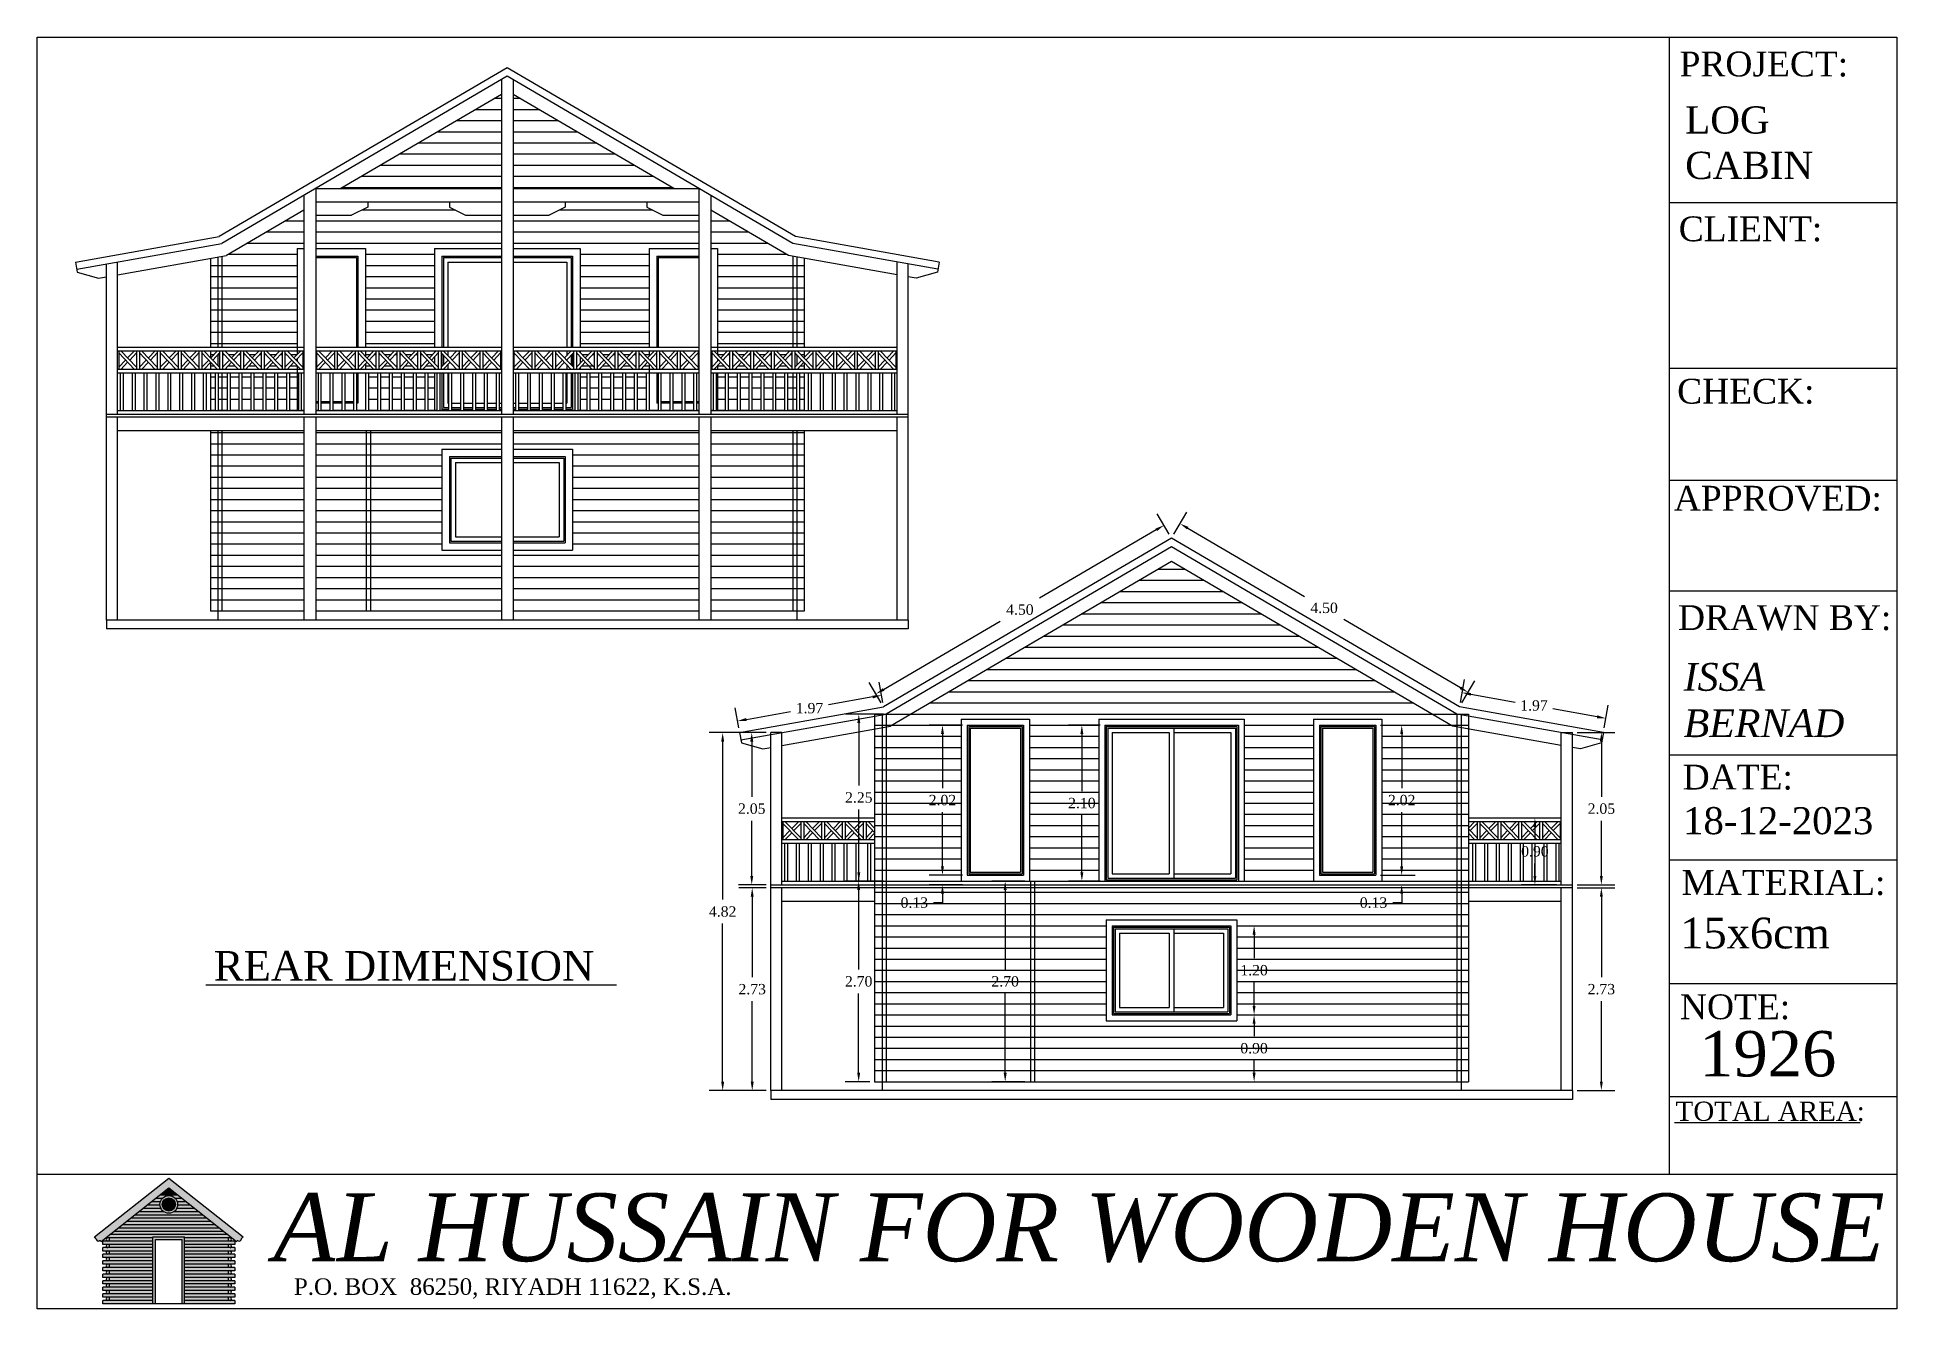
# Model space of a CAD drawing. Header units: inches. Extents: x 86794 to 87086, y 41803 to 41823.
# Drawn here: x 86992.85 to 87017.9, y 41805.02 to 41822.14 of the extents above; entities that cross this region are included whole.
import ezdxf

# ---------------------------------------------------------------- set-up
doc = ezdxf.new("R2010")
doc.units = ezdxf.units.IN
doc.header["$MEASUREMENT"] = 0
doc.styles.get("Standard").update_dxf_attribs({"font": 'times.ttf'})
doc.dimstyles.get("Standard").update_dxf_attribs({"dimtxt": 0.14, "dimasz": 0.12, "dimexe": 0.18, "dimexo": 0.0625, "dimgap": 0.09, "dimtad": 0, "dimtih": 1, "dimtoh": 1, "dimzin": 0, "dimdsep": 46, "dimtxsty": 'Standard', "dimcen": 0.09, "dimadec": 0, "dimazin": 0, "dimtfac": 1, "dimtofl": 0, "dimtmove": 0, "dimatfit": 3, "dimfxl": 1, "dimtolj": 1, "dimtzin": 0, "dimarcsym": 0})

msp = doc.modelspace()

# ---------------------------------------------------------------- texts
at = {"attachment_point": 1}
for s, insert, char_height, width in [('PROJECT:', (87014.97, 41821.947), 0.334, 25.89735), ('LOG\\PCABIN', (87015.045, 41821.21), 0.3668, 2.57716), ('{\\fTimes New Roman|b0|i0|c0|p18;CLIENT:}', (87014.958, 41819.728), 0.33401, 36.2416), ('{\\fTimes New Roman|b0|i0|c0|p18;CHECK:}', (87014.937, 41817.542), 0.33401, 36.2416), ('{\\fTimes New Roman|b0|i0|c0|p18;APPROVED:}', (87014.892, 41816.101), 0.33401, 33.15721), ('{\\fTimes New Roman|b0|i0|c0|p18;DRAWN BY:}', (87014.949, 41814.494), 0.33401, 32.31907), ('{\\fTimes New Roman|b0|i1|c0|p18;ISSA \\PBERNAD}', (87015.024, 41813.716), 0.37413, 3.48493), ('{\\fTimes New Roman|b0|i0|c0|p18;DATE:}', (87015.011, 41812.347), 0.33401, 22.75317), ('18-12-2023', (87015.017, 41811.775), 0.3636, 3.66887), ('{\\fTimes New Roman|b0|i0|c0|p18;MATERIAL:}', (87014.996, 41810.928), 0.33401, 24.59802), ('15x6cm', (87014.979, 41810.288), 0.4142, 3.78757), ('REAR DIMENSION', (86995.225, 41809.838), 0.39778, 38.48876), ('{\\fTimes New Roman|b0|i0|c0|p18;NOTE:}', (87014.975, 41809.255), 0.33401, 27.46779), ('TOTAL AREA:', (87014.916, 41807.811), 0.25858, 25.02051), ('{\\fTimes New Roman|b0|i1|c0|p18;AL HUSSAIN FOR WOODEN HOUSE}', (86996.026, 41806.577), 0.91425, 28.41462), ('{\\fTimes New Roman|b0|i0|c0|p18;P.O. BOX  86250, RIYADH 11622, K.S.A.}', (86996.303, 41805.432), 0.22268, 16.68111)]:
    msp.add_mtext(s, dxfattribs=dict(at, insert=insert, char_height=char_height, width=width))
at = {"ltscale": 5, "insert": (87015.234, 41808.762), "char_height": 0.6115, "attachment_point": 1}
msp.add_mtext_dynamic_manual_height_columns('1926', width=7.922, gutter_width=1.824, heights=[0], dxfattribs=at)

# ---------------------------------------------------------------- blocks, each defined once
blk = doc.blocks.new('*D416')
at = {"color": 0, "lineweight": -2, "ltscale": 0.006, "transparency": 16777216}
for p, q in [((87012.017, 41813.186), (87012.071, 41813.493)), ((87012.158, 41813.295), (87012.754, 41813.188)), ((87013.859, 41812.992), (87013.263, 41813.098)), ((87013.954, 41812.841), (87014.009, 41813.148))]:
    blk.add_line(p, q, dxfattribs=at)
at = {"color": 0, "ltscale": 0.006, "transparency": 16777216}
for points in [[(87012.161, 41813.314), (87012.154, 41813.275), (87012.04, 41813.316)], [(87013.862, 41813.012), (87013.855, 41812.972), (87013.977, 41812.971)]]:
    blk.add_solid(points, dxfattribs=at)
at = {"layer": 'Defpoints', "color": 0, "ltscale": 0.006, "transparency": 16777216}
for p in [(87012.04, 41813.316), (87012.006, 41813.125), (87013.943, 41812.78)]:
    blk.add_point(p, dxfattribs=at)
at = {"color": 0, "ltscale": 0.006, "transparency": 16777216, "insert": (87013.008, 41813.143), "char_height": 0.14, "attachment_point": 5}
blk.add_mtext('\\A1;1.97', dxfattribs=at)
blk = doc.blocks.new('*D417')
at = {"color": 0, "lineweight": -2, "ltscale": 0.006, "transparency": 16777216}
for p, q in [((87008.157, 41815.449), (87008.332, 41815.747)), ((87008.344, 41815.531), (87009.915, 41814.612)), ((87012.017, 41813.382), (87010.446, 41814.301)), ((87012.037, 41813.179), (87012.212, 41813.477))]:
    blk.add_line(p, q, dxfattribs=at)
at = {"color": 0, "ltscale": 0.006, "transparency": 16777216}
for points in [[(87008.354, 41815.548), (87008.334, 41815.514), (87008.241, 41815.592)], [(87012.027, 41813.399), (87012.007, 41813.365), (87012.121, 41813.321)]]:
    blk.add_solid(points, dxfattribs=at)
at = {"layer": 'Defpoints', "color": 0, "ltscale": 0.006, "transparency": 16777216}
for p in [(87008.241, 41815.592), (87008.126, 41815.395), (87012.006, 41813.125)]:
    blk.add_point(p, dxfattribs=at)
at = {"color": 0, "ltscale": 0.006, "transparency": 16777216, "insert": (87010.181, 41814.457), "char_height": 0.14, "attachment_point": 5}
blk.add_mtext('\\A1;4.50', dxfattribs=at)
blk = doc.blocks.new('*D418')
at = {"color": 0, "lineweight": -2, "ltscale": 0.006, "transparency": 16777216}
for p, q in [((87008.094, 41815.449), (87007.933, 41815.725)), ((87007.92, 41815.509), (87006.349, 41814.59)), ((87004.247, 41813.36), (87005.818, 41814.279)), ((87004.214, 41813.179), (87004.053, 41813.454))]:
    blk.add_line(p, q, dxfattribs=at)
at = {"color": 0, "ltscale": 0.006, "transparency": 16777216}
for points in [[(87007.91, 41815.526), (87007.93, 41815.492), (87008.024, 41815.569)], [(87004.237, 41813.377), (87004.257, 41813.342), (87004.143, 41813.299)]]:
    blk.add_solid(points, dxfattribs=at)
at = {"layer": 'Defpoints', "color": 0, "ltscale": 0.006, "transparency": 16777216}
for p in [(87008.024, 41815.569), (87008.126, 41815.395), (87004.245, 41813.125)]:
    blk.add_point(p, dxfattribs=at)
at = {"color": 0, "ltscale": 0.006, "transparency": 16777216, "insert": (87006.083, 41814.434), "char_height": 0.14, "attachment_point": 5}
blk.add_mtext('\\A1;4.50', dxfattribs=at)
blk = doc.blocks.new('*D419')
at = {"color": 0, "lineweight": -2, "ltscale": 0.006, "transparency": 16777216}
for p, q in [((87004.235, 41813.186), (87004.186, 41813.457)), ((87004.1, 41813.259), (87003.503, 41813.152)), ((87002.297, 41812.841), (87002.249, 41813.112)), ((87002.399, 41812.956), (87002.995, 41813.062))]:
    blk.add_line(p, q, dxfattribs=at)
at = {"color": 0, "ltscale": 0.006, "transparency": 16777216}
for points in [[(87004.096, 41813.278), (87004.103, 41813.239), (87004.218, 41813.28)], [(87002.395, 41812.976), (87002.402, 41812.936), (87002.28, 41812.935)]]:
    blk.add_solid(points, dxfattribs=at)
at = {"layer": 'Defpoints', "color": 0, "ltscale": 0.006, "transparency": 16777216}
for p in [(87004.245, 41813.125), (87002.28, 41812.935), (87002.308, 41812.78)]:
    blk.add_point(p, dxfattribs=at)
at = {"color": 0, "ltscale": 0.006, "transparency": 16777216, "insert": (87003.249, 41813.107), "char_height": 0.14, "attachment_point": 5}
blk.add_mtext('\\A1;1.97', dxfattribs=at)
blk = doc.blocks.new('*D439')
at = {"color": 0, "lineweight": -2, "ltscale": 0.006, "transparency": 16777216}
for p, q in [((87013.588, 41812.779), (87014.096, 41812.779)), ((87013.916, 41812.659), (87013.916, 41811.916)), ((87013.916, 41810.849), (87013.916, 41811.593)), ((87013.588, 41810.729), (87014.096, 41810.729))]:
    blk.add_line(p, q, dxfattribs=at)
at = {"color": 0, "ltscale": 0.006, "transparency": 16777216}
for points in [[(87013.896, 41812.659), (87013.936, 41812.659), (87013.916, 41812.779)], [(87013.896, 41810.849), (87013.936, 41810.849), (87013.916, 41810.729)]]:
    blk.add_solid(points, dxfattribs=at)
at = {"layer": 'Defpoints', "color": 0, "ltscale": 0.006, "transparency": 16777216}
for p in [(87013.526, 41812.779), (87013.916, 41812.779), (87013.526, 41810.729)]:
    blk.add_point(p, dxfattribs=at)
at = {"color": 0, "ltscale": 0.006, "transparency": 16777216, "insert": (87013.916, 41811.754), "char_height": 0.14, "attachment_point": 5}
blk.add_mtext('\\A1;2.05', dxfattribs=at)
blk = doc.blocks.new('*D443')
at = {"color": 0, "lineweight": -2, "ltscale": 0.006, "transparency": 16777216}
for p, q in [((87002.663, 41812.779), (87002.291, 41812.779)), ((87002.471, 41812.659), (87002.471, 41811.916)), ((87002.471, 41810.849), (87002.471, 41811.593)), ((87002.663, 41810.729), (87002.291, 41810.729))]:
    blk.add_line(p, q, dxfattribs=at)
at = {"color": 0, "ltscale": 0.006, "transparency": 16777216}
for points in [[(87002.451, 41812.659), (87002.491, 41812.659), (87002.471, 41812.779)], [(87002.451, 41810.849), (87002.491, 41810.849), (87002.471, 41810.729)]]:
    blk.add_solid(points, dxfattribs=at)
at = {"layer": 'Defpoints', "color": 0, "ltscale": 0.006, "transparency": 16777216}
for p in [(87002.726, 41812.779), (87002.471, 41810.729), (87002.726, 41810.729)]:
    blk.add_point(p, dxfattribs=at)
at = {"color": 0, "ltscale": 0.006, "transparency": 16777216, "insert": (87002.471, 41811.754), "char_height": 0.14, "attachment_point": 5}
blk.add_mtext('\\A1;2.05', dxfattribs=at)
blk = doc.blocks.new('*D451')
at = {"color": 0, "lineweight": -2, "ltscale": 0.006, "transparency": 16777216}
for p, q in [((87002.663, 41810.689), (87002.297, 41810.689)), ((87002.477, 41810.569), (87002.477, 41809.486)), ((87002.477, 41808.079), (87002.477, 41809.163)), ((87002.663, 41807.959), (87002.297, 41807.959))]:
    blk.add_line(p, q, dxfattribs=at)
at = {"color": 0, "ltscale": 0.006, "transparency": 16777216}
for points in [[(87002.457, 41810.569), (87002.497, 41810.569), (87002.477, 41810.689)], [(87002.457, 41808.079), (87002.497, 41808.079), (87002.477, 41807.959)]]:
    blk.add_solid(points, dxfattribs=at)
at = {"layer": 'Defpoints', "color": 0, "ltscale": 0.006, "transparency": 16777216}
for p in [(87002.726, 41810.689), (87002.477, 41807.959), (87002.726, 41807.959)]:
    blk.add_point(p, dxfattribs=at)
at = {"color": 0, "ltscale": 0.006, "transparency": 16777216, "insert": (87002.477, 41809.324), "char_height": 0.14, "attachment_point": 5}
blk.add_mtext('\\A1;2.73', dxfattribs=at)
blk = doc.blocks.new('*D452')
at = {"color": 0, "lineweight": -2, "ltscale": 0.006, "transparency": 16777216}
for p, q in [((87002.663, 41812.779), (87001.899, 41812.779)), ((87002.079, 41812.659), (87002.079, 41810.531)), ((87002.079, 41808.079), (87002.079, 41810.208)), ((87002.663, 41807.959), (87001.899, 41807.959))]:
    blk.add_line(p, q, dxfattribs=at)
at = {"color": 0, "ltscale": 0.006, "transparency": 16777216}
for points in [[(87002.059, 41812.659), (87002.099, 41812.659), (87002.079, 41812.779)], [(87002.059, 41808.079), (87002.099, 41808.079), (87002.079, 41807.959)]]:
    blk.add_solid(points, dxfattribs=at)
at = {"layer": 'Defpoints', "color": 0, "ltscale": 0.006, "transparency": 16777216}
for p in [(87002.726, 41812.779), (87002.079, 41807.959), (87002.726, 41807.959)]:
    blk.add_point(p, dxfattribs=at)
at = {"color": 0, "ltscale": 0.006, "transparency": 16777216, "insert": (87002.079, 41810.369), "char_height": 0.14, "attachment_point": 5}
blk.add_mtext('\\A1;4.82', dxfattribs=at)
blk = doc.blocks.new('*D479')
at = {"color": 0, "lineweight": -2, "ltscale": 0.006, "transparency": 16777216}
for p, q in [((87004.245, 41813.029), (87003.733, 41813.029)), ((87003.913, 41812.909), (87003.913, 41812.066)), ((87003.913, 41810.899), (87003.913, 41811.743)), ((87004.245, 41810.779), (87003.733, 41810.779))]:
    blk.add_line(p, q, dxfattribs=at)
at = {"color": 0, "ltscale": 0.006, "transparency": 16777216}
for points in [[(87003.893, 41812.909), (87003.933, 41812.909), (87003.913, 41813.029)], [(87003.893, 41810.899), (87003.933, 41810.899), (87003.913, 41810.779)]]:
    blk.add_solid(points, dxfattribs=at)
at = {"layer": 'Defpoints', "color": 0, "ltscale": 0.006, "transparency": 16777216}
for p in [(87004.308, 41813.029), (87003.913, 41810.779), (87004.308, 41810.779)]:
    blk.add_point(p, dxfattribs=at)
at = {"color": 0, "ltscale": 0.006, "transparency": 16777216, "insert": (87003.913, 41811.904), "char_height": 0.14, "attachment_point": 5}
blk.add_mtext('\\A1;2.25', dxfattribs=at)
blk = doc.blocks.new('*D480')
at = {"color": 0, "lineweight": -2, "ltscale": 0.006, "transparency": 16777216}
for p, q in [((87005.311, 41812.879), (87004.86, 41812.879)), ((87005.04, 41812.759), (87005.04, 41812.031)), ((87005.04, 41810.979), (87005.04, 41811.708)), ((87005.311, 41810.859), (87004.86, 41810.859))]:
    blk.add_line(p, q, dxfattribs=at)
at = {"color": 0, "ltscale": 0.006, "transparency": 16777216}
for points in [[(87005.02, 41812.759), (87005.06, 41812.759), (87005.04, 41812.879)], [(87005.02, 41810.979), (87005.06, 41810.979), (87005.04, 41810.859)]]:
    blk.add_solid(points, dxfattribs=at)
at = {"layer": 'Defpoints', "color": 0, "ltscale": 0.006, "transparency": 16777216}
for p in [(87005.373, 41812.879), (87005.04, 41810.859), (87005.373, 41810.859)]:
    blk.add_point(p, dxfattribs=at)
at = {"color": 0, "ltscale": 0.006, "transparency": 16777216, "insert": (87005.04, 41811.869), "char_height": 0.14, "attachment_point": 5}
blk.add_mtext('\\A1;2.02', dxfattribs=at)
blk = doc.blocks.new('*D481')
at = {"color": 0, "lineweight": -2, "ltscale": 0.006, "transparency": 16777216}
for p, q in [((87007.163, 41812.879), (87006.738, 41812.879)), ((87006.918, 41812.759), (87006.918, 41811.991)), ((87006.918, 41810.899), (87006.918, 41811.668)), ((87007.163, 41810.779), (87006.738, 41810.779))]:
    blk.add_line(p, q, dxfattribs=at)
at = {"color": 0, "ltscale": 0.006, "transparency": 16777216}
for points in [[(87006.898, 41812.759), (87006.938, 41812.759), (87006.918, 41812.879)], [(87006.898, 41810.899), (87006.938, 41810.899), (87006.918, 41810.779)]]:
    blk.add_solid(points, dxfattribs=at)
at = {"layer": 'Defpoints', "color": 0, "ltscale": 0.006, "transparency": 16777216}
for p in [(87007.226, 41812.879), (87006.918, 41810.779), (87007.226, 41810.779)]:
    blk.add_point(p, dxfattribs=at)
at = {"color": 0, "ltscale": 0.006, "transparency": 16777216, "insert": (87006.918, 41811.829), "char_height": 0.14, "attachment_point": 5}
blk.add_mtext('\\A1;2.10', dxfattribs=at)
blk = doc.blocks.new('*D482')
at = {"color": 0, "lineweight": -2, "ltscale": 0.006, "transparency": 16777216}
for p, q in [((87005.04, 41810.979), (87005.04, 41811.099)), ((87005.311, 41810.859), (87004.86, 41810.859)), ((87005.311, 41810.729), (87004.86, 41810.729)), ((87005.04, 41810.489), (87004.92, 41810.489)), ((87005.04, 41810.609), (87005.04, 41810.489))]:
    blk.add_line(p, q, dxfattribs=at)
at = {"color": 0, "ltscale": 0.006, "transparency": 16777216}
for points in [[(87005.02, 41810.979), (87005.06, 41810.979), (87005.04, 41810.859)], [(87005.02, 41810.609), (87005.06, 41810.609), (87005.04, 41810.729)]]:
    blk.add_solid(points, dxfattribs=at)
at = {"layer": 'Defpoints', "color": 0, "ltscale": 0.006, "transparency": 16777216}
for p in [(87005.04, 41810.729), (87005.373, 41810.859), (87005.373, 41810.729)]:
    blk.add_point(p, dxfattribs=at)
at = {"color": 0, "ltscale": 0.006, "transparency": 16777216, "insert": (87004.661, 41810.489), "char_height": 0.14, "attachment_point": 5}
blk.add_mtext('\\A1;0.13', dxfattribs=at)
blk = doc.blocks.new('*D483')
at = {"color": 0, "lineweight": -2, "ltscale": 0.006, "transparency": 16777216}
for p, q in [((87010.941, 41812.879), (87011.406, 41812.879)), ((87011.226, 41812.759), (87011.226, 41812.031)), ((87011.226, 41810.979), (87011.226, 41811.708)), ((87010.941, 41810.859), (87011.406, 41810.859))]:
    blk.add_line(p, q, dxfattribs=at)
at = {"color": 0, "ltscale": 0.006, "transparency": 16777216}
for points in [[(87011.206, 41812.759), (87011.246, 41812.759), (87011.226, 41812.879)], [(87011.206, 41810.979), (87011.246, 41810.979), (87011.226, 41810.859)]]:
    blk.add_solid(points, dxfattribs=at)
at = {"layer": 'Defpoints', "color": 0, "ltscale": 0.006, "transparency": 16777216}
for p in [(87010.878, 41812.879), (87011.226, 41812.879), (87010.878, 41810.859)]:
    blk.add_point(p, dxfattribs=at)
at = {"color": 0, "ltscale": 0.006, "transparency": 16777216, "insert": (87011.226, 41811.869), "char_height": 0.14, "attachment_point": 5}
blk.add_mtext('\\A1;2.02', dxfattribs=at)
blk = doc.blocks.new('*D484')
at = {"color": 0, "lineweight": -2, "ltscale": 0.006, "transparency": 16777216}
for p, q in [((87011.226, 41810.979), (87011.226, 41811.099)), ((87010.941, 41810.859), (87011.406, 41810.859)), ((87010.941, 41810.729), (87011.406, 41810.729)), ((87011.226, 41810.489), (87011.106, 41810.489)), ((87011.226, 41810.609), (87011.226, 41810.489))]:
    blk.add_line(p, q, dxfattribs=at)
at = {"color": 0, "ltscale": 0.006, "transparency": 16777216}
for points in [[(87011.206, 41810.979), (87011.246, 41810.979), (87011.226, 41810.859)], [(87011.206, 41810.609), (87011.246, 41810.609), (87011.226, 41810.729)]]:
    blk.add_solid(points, dxfattribs=at)
at = {"layer": 'Defpoints', "color": 0, "ltscale": 0.006, "transparency": 16777216}
for p in [(87010.878, 41810.859), (87010.878, 41810.729), (87011.226, 41810.729)]:
    blk.add_point(p, dxfattribs=at)
at = {"color": 0, "ltscale": 0.006, "transparency": 16777216, "insert": (87010.847, 41810.489), "char_height": 0.14, "attachment_point": 5}
blk.add_mtext('\\A1;0.13', dxfattribs=at)
blk = doc.blocks.new('*D485')
at = {"color": 0, "lineweight": -2, "ltscale": 0.006, "transparency": 16777216}
for p, q in [((87009.068, 41810.179), (87009.418, 41810.179)), ((87009.238, 41810.059), (87009.238, 41809.741)), ((87009.238, 41809.099), (87009.238, 41809.418)), ((87009.068, 41808.979), (87009.418, 41808.979))]:
    blk.add_line(p, q, dxfattribs=at)
at = {"color": 0, "ltscale": 0.006, "transparency": 16777216}
for points in [[(87009.218, 41810.059), (87009.258, 41810.059), (87009.238, 41810.179)], [(87009.218, 41809.099), (87009.258, 41809.099), (87009.238, 41808.979)]]:
    blk.add_solid(points, dxfattribs=at)
at = {"layer": 'Defpoints', "color": 0, "ltscale": 0.006, "transparency": 16777216}
for p in [(87009.006, 41810.179), (87009.006, 41808.979), (87009.238, 41808.979)]:
    blk.add_point(p, dxfattribs=at)
at = {"color": 0, "ltscale": 0.006, "transparency": 16777216, "insert": (87009.238, 41809.579), "char_height": 0.14, "attachment_point": 5}
blk.add_mtext('\\A1;1.20', dxfattribs=at)
blk = doc.blocks.new('*D486')
at = {"color": 0, "lineweight": -2, "ltscale": 0.006, "transparency": 16777216}
for p, q in [((87009.068, 41808.979), (87009.418, 41808.979)), ((87009.238, 41808.859), (87009.238, 41808.691)), ((87009.238, 41808.199), (87009.238, 41808.368)), ((87009.068, 41808.079), (87009.418, 41808.079))]:
    blk.add_line(p, q, dxfattribs=at)
at = {"color": 0, "ltscale": 0.006, "transparency": 16777216}
for points in [[(87009.218, 41808.859), (87009.258, 41808.859), (87009.238, 41808.979)], [(87009.218, 41808.199), (87009.258, 41808.199), (87009.238, 41808.079)]]:
    blk.add_solid(points, dxfattribs=at)
at = {"layer": 'Defpoints', "color": 0, "ltscale": 0.006, "transparency": 16777216}
for p in [(87009.006, 41808.979), (87009.006, 41808.079), (87009.238, 41808.079)]:
    blk.add_point(p, dxfattribs=at)
at = {"color": 0, "ltscale": 0.006, "transparency": 16777216, "insert": (87009.238, 41808.529), "char_height": 0.14, "attachment_point": 5}
blk.add_mtext('\\A1;0.90', dxfattribs=at)
blk = doc.blocks.new('*D487')
at = {"color": 0, "lineweight": -2, "ltscale": 0.006, "transparency": 16777216}
for p, q in [((87004.063, 41810.779), (87003.731, 41810.779)), ((87003.911, 41810.659), (87003.911, 41809.591)), ((87003.911, 41808.199), (87003.911, 41809.268)), ((87004.063, 41808.079), (87003.731, 41808.079))]:
    blk.add_line(p, q, dxfattribs=at)
at = {"color": 0, "ltscale": 0.006, "transparency": 16777216}
for points in [[(87003.891, 41810.659), (87003.931, 41810.659), (87003.911, 41810.779)], [(87003.891, 41808.199), (87003.931, 41808.199), (87003.911, 41808.079)]]:
    blk.add_solid(points, dxfattribs=at)
at = {"layer": 'Defpoints', "color": 0, "ltscale": 0.006, "transparency": 16777216}
for p in [(87003.911, 41810.779), (87004.126, 41810.779), (87004.126, 41808.079)]:
    blk.add_point(p, dxfattribs=at)
at = {"color": 0, "ltscale": 0.006, "transparency": 16777216, "insert": (87003.911, 41809.429), "char_height": 0.14, "attachment_point": 5}
blk.add_mtext('\\A1;2.70', dxfattribs=at)
blk = doc.blocks.new('*D488')
at = {"color": 0, "lineweight": -2, "ltscale": 0.006, "transparency": 16777216}
for p, q in [((87013.313, 41811.629), (87012.841, 41811.629)), ((87013.021, 41811.509), (87013.021, 41811.341)), ((87013.021, 41810.849), (87013.021, 41811.018)), ((87013.313, 41810.729), (87012.841, 41810.729))]:
    blk.add_line(p, q, dxfattribs=at)
at = {"color": 0, "ltscale": 0.006, "transparency": 16777216}
for points in [[(87013.001, 41811.509), (87013.041, 41811.509), (87013.021, 41811.629)], [(87013.001, 41810.849), (87013.041, 41810.849), (87013.021, 41810.729)]]:
    blk.add_solid(points, dxfattribs=at)
at = {"layer": 'Defpoints', "color": 0, "ltscale": 0.006, "transparency": 16777216}
for p in [(87013.376, 41811.629), (87013.021, 41810.729), (87013.376, 41810.729)]:
    blk.add_point(p, dxfattribs=at)
at = {"color": 0, "ltscale": 0.006, "transparency": 16777216, "insert": (87013.021, 41811.179), "char_height": 0.14, "attachment_point": 5}
blk.add_mtext('\\A1;0.90', dxfattribs=at)
blk = doc.blocks.new('*D535')
at = {"color": 0, "lineweight": -2, "ltscale": 0.006, "transparency": 16777216}
for p, q in [((87006.151, 41810.779), (87005.705, 41810.779)), ((87005.885, 41810.659), (87005.885, 41809.591)), ((87005.885, 41808.199), (87005.885, 41809.268)), ((87006.151, 41808.079), (87005.705, 41808.079))]:
    blk.add_line(p, q, dxfattribs=at)
at = {"color": 0, "ltscale": 0.006, "transparency": 16777216}
for points in [[(87005.865, 41810.659), (87005.905, 41810.659), (87005.885, 41810.779)], [(87005.865, 41808.199), (87005.905, 41808.199), (87005.885, 41808.079)]]:
    blk.add_solid(points, dxfattribs=at)
at = {"layer": 'Defpoints', "color": 0, "ltscale": 0.006, "transparency": 16777216}
for p in [(87006.213, 41810.779), (87005.885, 41808.079), (87006.213, 41808.079)]:
    blk.add_point(p, dxfattribs=at)
at = {"color": 0, "ltscale": 0.006, "transparency": 16777216, "insert": (87005.885, 41809.429), "char_height": 0.14, "attachment_point": 5}
blk.add_mtext('\\A1;2.70', dxfattribs=at)
blk = doc.blocks.new('*D536')
at = {"color": 0, "lineweight": -2, "ltscale": 0.006, "transparency": 16777216}
for p, q in [((87013.588, 41810.689), (87014.096, 41810.689)), ((87013.916, 41810.569), (87013.916, 41809.486)), ((87013.916, 41808.079), (87013.916, 41809.163)), ((87013.588, 41807.959), (87014.096, 41807.959))]:
    blk.add_line(p, q, dxfattribs=at)
at = {"color": 0, "ltscale": 0.006, "transparency": 16777216}
for points in [[(87013.896, 41810.569), (87013.936, 41810.569), (87013.916, 41810.689)], [(87013.896, 41808.079), (87013.936, 41808.079), (87013.916, 41807.959)]]:
    blk.add_solid(points, dxfattribs=at)
at = {"layer": 'Defpoints', "color": 0, "ltscale": 0.006, "transparency": 16777216}
for p in [(87013.526, 41810.689), (87013.916, 41810.689), (87013.526, 41807.959)]:
    blk.add_point(p, dxfattribs=at)
at = {"color": 0, "ltscale": 0.006, "transparency": 16777216, "insert": (87013.916, 41809.324), "char_height": 0.14, "attachment_point": 5}
blk.add_mtext('\\A1;2.73', dxfattribs=at)

# ---------------------------------------------------------------- dimensions: what is measured, and where the dimension line sits
at = {"ltscale": 0.006}
for p1, p2, distance, picture, middle in [((87004.245, 41813.125), (87008.126, 41815.395), 0.202, '*D418', (87006.083, 41814.434)), ((87012.006, 41813.125), (87008.126, 41815.395), -0.228, '*D417', (87010.181, 41814.457)), ((87004.245, 41813.125), (87002.308, 41812.78), -0.157, '*D419', (87003.249, 41813.107)), ((87013.943, 41812.78), (87012.006, 41813.125), -0.194, '*D416', (87013.008, 41813.143))]:
    dim = msp.add_aligned_dim(p1=p1, p2=p2, distance=distance, dimstyle='Standard', dxfattribs=at)
    dim.commit()
    dim.dimension.update_dxf_attribs({"geometry": picture, "text_midpoint": middle})
for base, p1, p2, picture, middle in [((87003.913, 41810.779), (87004.308, 41813.029), (87004.308, 41810.779), '*D479', (87003.913, 41811.904)), ((87002.079, 41807.959), (87002.726, 41812.779), (87002.726, 41807.959), '*D452', (87002.079, 41810.369)), ((87002.471, 41810.729), (87002.726, 41812.779), (87002.726, 41810.729), '*D443', (87002.471, 41811.754)), ((87005.04, 41810.859), (87005.373, 41812.879), (87005.373, 41810.859), '*D480', (87005.04, 41811.869)), ((87006.918, 41810.779), (87007.226, 41812.879), (87007.226, 41810.779), '*D481', (87006.918, 41811.829)), ((87011.226, 41812.879), (87010.878, 41810.859), (87010.878, 41812.879), '*D483', (87011.226, 41811.869)), ((87013.916, 41812.779), (87013.526, 41810.729), (87013.526, 41812.779), '*D439', (87013.916, 41811.754)), ((87013.021, 41810.729), (87013.376, 41811.629), (87013.376, 41810.729), '*D488', (87013.021, 41811.179)), ((87005.04, 41810.729), (87005.373, 41810.859), (87005.373, 41810.729), '*D482', (87004.661, 41810.489)), ((87011.226, 41810.729), (87010.878, 41810.859), (87010.878, 41810.729), '*D484', (87010.847, 41810.489)), ((87002.477, 41807.959), (87002.726, 41810.689), (87002.726, 41807.959), '*D451', (87002.477, 41809.324)), ((87003.911, 41810.779), (87004.126, 41808.079), (87004.126, 41810.779), '*D487', (87003.911, 41809.429)), ((87005.885, 41808.079), (87006.213, 41810.779), (87006.213, 41808.079), '*D535', (87005.885, 41809.429)), ((87013.916, 41810.689), (87013.526, 41807.959), (87013.526, 41810.689), '*D536', (87013.916, 41809.324)), ((87009.238, 41808.979), (87009.006, 41810.179), (87009.006, 41808.979), '*D485', (87009.238, 41809.579)), ((87009.238, 41808.079), (87009.006, 41808.979), (87009.006, 41808.079), '*D486', (87009.238, 41808.529))]:
    dim = msp.add_linear_dim(base=base, p1=p1, p2=p2, angle=90, dimstyle='Standard', dxfattribs=at)
    dim.commit()
    dim.dimension.update_dxf_attribs({"geometry": picture, "text_midpoint": middle})

# ---------------------------------------------------------------- hatches: boundary and pattern name
h = msp.add_hatch(color=29)
h.paths.add_polyline_path([(86993.818, 41805.178), (86993.791, 41805.178, 0.8), (86993.791, 41805.134), (86993.818, 41805.134)])
h.paths.add_polyline_path([(86993.818, 41805.267), (86993.791, 41805.267, 0.8), (86993.791, 41805.223), (86993.818, 41805.223)])
h.paths.add_polyline_path([(86993.818, 41805.356), (86993.791, 41805.356, 0.8), (86993.791, 41805.312), (86993.818, 41805.312)])
h.paths.add_polyline_path([(86993.818, 41805.445), (86993.791, 41805.445, 0.8), (86993.791, 41805.4), (86993.818, 41805.4)])
h.paths.add_polyline_path([(86993.818, 41805.534), (86993.791, 41805.534, 0.8), (86993.791, 41805.489), (86993.818, 41805.489)])
h.paths.add_polyline_path([(86993.818, 41805.623), (86993.791, 41805.623, 0.8), (86993.791, 41805.578), (86993.818, 41805.578)])
h.paths.add_polyline_path([(86993.818, 41805.711), (86993.791, 41805.711, 0.8), (86993.791, 41805.667), (86993.818, 41805.667)])
h.paths.add_polyline_path([(86993.818, 41805.8), (86993.791, 41805.8, 0.8), (86993.791, 41805.756), (86993.818, 41805.756)])
h.paths.add_polyline_path([(86993.818, 41805.889), (86993.791, 41805.889, 0.8), (86993.791, 41805.845), (86993.818, 41805.845)])
h.paths.add_polyline_path([(86993.818, 41805.978), (86993.791, 41805.978, 0.8), (86993.791, 41805.934), (86993.818, 41805.934)], flags=17)
h.paths.add_polyline_path([(86995.444, 41805.178), (86995.418, 41805.178), (86995.418, 41805.134), (86995.444, 41805.134, 0.8)])
h.paths.add_polyline_path([(86995.444, 41805.267), (86995.418, 41805.267), (86995.418, 41805.223), (86995.444, 41805.223, 0.8)])
h.paths.add_polyline_path([(86995.444, 41805.356), (86995.418, 41805.356), (86995.418, 41805.312), (86995.444, 41805.312, 0.8)])
h.paths.add_polyline_path([(86995.444, 41805.445), (86995.418, 41805.445), (86995.418, 41805.4), (86995.444, 41805.4, 0.8)])
h.paths.add_polyline_path([(86995.444, 41805.534), (86995.418, 41805.534), (86995.418, 41805.489), (86995.444, 41805.489, 0.8)])
h.paths.add_polyline_path([(86995.444, 41805.623), (86995.418, 41805.623), (86995.418, 41805.578), (86995.444, 41805.578, 0.8)])
h.paths.add_polyline_path([(86995.444, 41805.711), (86995.418, 41805.711), (86995.418, 41805.667), (86995.444, 41805.667, 0.8)])
h.paths.add_polyline_path([(86995.444, 41805.8), (86995.418, 41805.8), (86995.418, 41805.756), (86995.444, 41805.756, 0.8)])
h.paths.add_polyline_path([(86995.444, 41805.889), (86995.418, 41805.889), (86995.418, 41805.845), (86995.444, 41805.845, 0.8)])
h.paths.add_polyline_path([(86995.444, 41805.978), (86995.418, 41805.978), (86995.418, 41805.934), (86995.444, 41805.934, 0.8)], flags=17)
h.paths.add_polyline_path([(86994.831, 41805.991), (86994.405, 41805.991), (86994.405, 41805.089), (86994.44, 41805.089), (86994.44, 41805.956), (86994.796, 41805.956), (86994.796, 41805.089), (86994.831, 41805.089)])
h.paths.add_polyline_path([(86994.737, 41806.427, 1), (86994.499, 41806.427, 1)], flags=17)
h.paths.add_polyline_path([(86994.529, 41806.427, -1), (86994.706, 41806.427, -1)], flags=16)
h.paths.add_polyline_path([(86994.618, 41806.779), (86993.618, 41805.99), (86993.64, 41805.962, 0.515525), (86993.682, 41805.937, -0.382112), (86993.708, 41805.93), (86994.618, 41806.649), (86995.528, 41805.93, -0.382112), (86995.554, 41805.937, 0.515525), (86995.595, 41805.962), (86995.618, 41805.99)])
h = msp.add_hatch(color=39)
h.paths.add_polyline_path([(86994.506, 41806.467), (86994.388, 41806.467), (86994.332, 41806.422), (86994.499, 41806.422, -0.008848), (86994.499, 41806.427, -0.086203)])
h.paths.add_polyline_path([(86994.848, 41806.467), (86994.73, 41806.467, -0.086203), (86994.737, 41806.427, -0.008848), (86994.737, 41806.422), (86994.904, 41806.422)])
h = msp.add_hatch(color=31)
h.paths.add_polyline_path([(86994.506, 41806.467, -0.111783), (86994.534, 41806.511), (86994.444, 41806.511), (86994.388, 41806.467)])
h.paths.add_polyline_path([(86994.702, 41806.511, -0.111783), (86994.73, 41806.467), (86994.848, 41806.467), (86994.792, 41806.511)])
for color, points in [(39, [(86994.702, 41806.511), (86994.792, 41806.511), (86994.736, 41806.556), (86994.5, 41806.556), (86994.444, 41806.511), (86994.534, 41806.511, -0.411961)]), (31, [(86994.679, 41806.6), (86994.557, 41806.6), (86994.5, 41806.556), (86994.736, 41806.556)]), (39, [(86994.623, 41806.645), (86994.613, 41806.645), (86994.557, 41806.6), (86994.679, 41806.6)]), (39, [(86995.186, 41806.2), (86994.05, 41806.2), (86993.994, 41806.156), (86995.242, 41806.156)]), (31, [(86995.129, 41806.245), (86994.106, 41806.245), (86994.05, 41806.2), (86995.186, 41806.2)]), (39, [(86995.073, 41806.289), (86994.163, 41806.289), (86994.106, 41806.245), (86995.129, 41806.245)]), (31, [(86994.543, 41806.334), (86994.219, 41806.334), (86994.163, 41806.289), (86995.073, 41806.289), (86995.017, 41806.334), (86994.692, 41806.334, -0.35103)]), (39, [(86995.411, 41806.023), (86993.825, 41806.023), (86993.769, 41805.978), (86994.405, 41805.978), (86994.405, 41805.991), (86994.831, 41805.991), (86994.831, 41805.978), (86995.467, 41805.978)]), (31, [(86995.355, 41806.067), (86993.881, 41806.067), (86993.825, 41806.023), (86995.411, 41806.023)]), (39, [(86995.298, 41806.111), (86993.938, 41806.111), (86993.881, 41806.067), (86995.355, 41806.067)]), (31, [(86995.242, 41806.156), (86993.994, 41806.156), (86993.938, 41806.111), (86995.298, 41806.111)])]:
    msp.add_hatch(color=color).paths.add_polyline_path(points)
h = msp.add_hatch(color=256)
h.set_gradient(color1=(127, 255, 255), one_color=1, tint=1, name='SPHERICAL')
h.paths.add_polyline_path([(86994.706, 41806.427, 1), (86994.529, 41806.427, 1)])
h = msp.add_hatch(color=39)
h.paths.add_polyline_path([(86994.509, 41806.378), (86994.275, 41806.378), (86994.219, 41806.334), (86994.543, 41806.334, -0.119403)])
h.paths.add_polyline_path([(86994.961, 41806.378), (86994.727, 41806.378, -0.119403), (86994.692, 41806.334), (86995.017, 41806.334)])
h = msp.add_hatch(color=31)
h.paths.add_polyline_path([(86994.509, 41806.378, -0.096512), (86994.499, 41806.422), (86994.332, 41806.422), (86994.275, 41806.378)])
h.paths.add_polyline_path([(86994.737, 41806.422, -0.096512), (86994.727, 41806.378), (86994.961, 41806.378), (86994.904, 41806.422)])
h = msp.add_hatch(color=39)
h.paths.add_polyline_path([(86994.405, 41805.934), (86993.729, 41805.934), (86993.729, 41805.889), (86994.405, 41805.889)])
h.paths.add_polyline_path([(86995.507, 41805.934), (86994.831, 41805.934), (86994.831, 41805.889), (86995.507, 41805.889)])
h = msp.add_hatch(color=31)
h.paths.add_polyline_path([(86994.405, 41805.978), (86993.818, 41805.978), (86993.818, 41805.934), (86994.405, 41805.934)])
h.paths.add_polyline_path([(86995.418, 41805.978), (86994.831, 41805.978), (86994.831, 41805.934), (86995.418, 41805.934)])
h = msp.add_hatch(color=39)
h.paths.add_polyline_path([(86994.405, 41805.8), (86994.405, 41805.845), (86993.729, 41805.845), (86993.729, 41805.8)])
h.paths.add_polyline_path([(86995.507, 41805.8), (86995.507, 41805.845), (86994.831, 41805.845), (86994.831, 41805.8)])
h = msp.add_hatch(color=39)
h.paths.add_polyline_path([(86993.729, 41805.756), (86993.729, 41805.711), (86994.405, 41805.711), (86994.405, 41805.756)])
h.paths.add_polyline_path([(86995.507, 41805.711), (86995.507, 41805.756), (86994.831, 41805.756), (86994.831, 41805.711)])
h = msp.add_hatch(color=31)
h.paths.add_polyline_path([(86994.405, 41805.889), (86993.818, 41805.889), (86993.818, 41805.845), (86994.405, 41805.845)])
h.paths.add_polyline_path([(86995.418, 41805.889), (86994.831, 41805.889), (86994.831, 41805.845), (86995.418, 41805.845)])
h = msp.add_hatch(color=31)
h.paths.add_polyline_path([(86994.405, 41805.8), (86993.818, 41805.8), (86993.818, 41805.756), (86994.405, 41805.756)])
h.paths.add_polyline_path([(86995.418, 41805.8), (86994.831, 41805.8), (86994.831, 41805.756), (86995.418, 41805.756)])
h = msp.add_hatch(color=31)
h.paths.add_polyline_path([(86994.405, 41805.711), (86993.818, 41805.711), (86993.818, 41805.667), (86994.405, 41805.667)])
h.paths.add_polyline_path([(86995.418, 41805.711), (86994.831, 41805.711), (86994.831, 41805.667), (86995.418, 41805.667)])
h = msp.add_hatch(color=39)
h.paths.add_polyline_path([(86994.405, 41805.667), (86993.729, 41805.667), (86993.729, 41805.623), (86994.405, 41805.623)])
h.paths.add_polyline_path([(86995.507, 41805.667), (86994.831, 41805.667), (86994.831, 41805.623), (86995.507, 41805.623)])
h = msp.add_hatch(color=39)
h.paths.add_polyline_path([(86994.405, 41805.534), (86994.405, 41805.578), (86993.729, 41805.578), (86993.729, 41805.534)])
h.paths.add_polyline_path([(86995.507, 41805.534), (86995.507, 41805.578), (86994.831, 41805.578), (86994.831, 41805.534)])
h = msp.add_hatch(color=39)
h.paths.add_polyline_path([(86994.405, 41805.489), (86993.729, 41805.489), (86993.729, 41805.445), (86994.405, 41805.445)])
h.paths.add_polyline_path([(86995.507, 41805.489), (86994.831, 41805.489), (86994.831, 41805.445), (86995.507, 41805.445)])
h = msp.add_hatch(color=31)
h.paths.add_polyline_path([(86994.405, 41805.623), (86993.818, 41805.623), (86993.818, 41805.578), (86994.405, 41805.578)])
h.paths.add_polyline_path([(86995.418, 41805.623), (86994.831, 41805.623), (86994.831, 41805.578), (86995.418, 41805.578)])
h = msp.add_hatch(color=31)
h.paths.add_polyline_path([(86994.405, 41805.534), (86993.818, 41805.534), (86993.818, 41805.489), (86994.405, 41805.489)])
h.paths.add_polyline_path([(86995.418, 41805.534), (86994.831, 41805.534), (86994.831, 41805.489), (86995.418, 41805.489)])
h = msp.add_hatch(color=31)
h.paths.add_polyline_path([(86994.405, 41805.445), (86993.818, 41805.445), (86993.818, 41805.4), (86994.405, 41805.4)])
h.paths.add_polyline_path([(86995.418, 41805.445), (86994.831, 41805.445), (86994.831, 41805.4), (86995.418, 41805.4)])
h = msp.add_hatch(color=39)
h.paths.add_polyline_path([(86994.405, 41805.356), (86994.405, 41805.4), (86993.729, 41805.4), (86993.729, 41805.356)])
h.paths.add_polyline_path([(86995.507, 41805.356), (86995.507, 41805.4), (86994.831, 41805.4), (86994.831, 41805.356)])
h = msp.add_hatch(color=39)
h.paths.add_polyline_path([(86994.405, 41805.312), (86993.729, 41805.312), (86993.729, 41805.267), (86994.405, 41805.267)])
h.paths.add_polyline_path([(86995.507, 41805.312), (86994.831, 41805.312), (86994.831, 41805.267), (86995.507, 41805.267)])
h = msp.add_hatch(color=39)
h.paths.add_polyline_path([(86993.729, 41805.223), (86993.729, 41805.178), (86994.405, 41805.178), (86994.405, 41805.223)])
h.paths.add_polyline_path([(86995.507, 41805.178), (86995.507, 41805.223), (86994.831, 41805.223), (86994.831, 41805.178)])
h = msp.add_hatch(color=31)
h.paths.add_polyline_path([(86994.405, 41805.356), (86993.818, 41805.356), (86993.818, 41805.312), (86994.405, 41805.312)])
h.paths.add_polyline_path([(86995.418, 41805.356), (86994.831, 41805.356), (86994.831, 41805.312), (86995.418, 41805.312)])
h = msp.add_hatch(color=31)
h.paths.add_polyline_path([(86993.818, 41805.267), (86993.818, 41805.223), (86994.405, 41805.223), (86994.405, 41805.267)])
h.paths.add_polyline_path([(86995.418, 41805.223), (86995.418, 41805.267), (86994.831, 41805.267), (86994.831, 41805.223)])
h = msp.add_hatch(color=31)
h.paths.add_polyline_path([(86994.405, 41805.134), (86994.405, 41805.178), (86993.818, 41805.178), (86993.818, 41805.134)])
h.paths.add_polyline_path([(86994.831, 41805.178), (86994.831, 41805.134), (86995.418, 41805.134), (86995.418, 41805.178)])
h = msp.add_hatch(color=39)
h.paths.add_polyline_path([(86994.405, 41805.134), (86993.729, 41805.134), (86993.729, 41805.089), (86994.405, 41805.089)])
h.paths.add_polyline_path([(86995.507, 41805.134), (86994.831, 41805.134), (86994.831, 41805.089), (86995.507, 41805.089)])

# ---------------------------------------------------------------- linework, layer by layer
for p, q in [((86992.845, 41822.14), (87017.896, 41822.14)), ((86992.845, 41805.022), (86992.845, 41822.14)), ((87014.834, 41806.831), (87014.834, 41822.14)), ((87017.896, 41822.14), (87017.896, 41805.022)), ((87014.834, 41819.914), (87017.896, 41819.914)), ((87014.834, 41817.687), (87017.896, 41817.687)), ((87014.834, 41816.176), (87017.896, 41816.176)), ((87014.834, 41814.688), (87017.896, 41814.688)), ((87014.834, 41812.48), (87017.896, 41812.48)), ((87014.834, 41811.066), (87017.896, 41811.066)), ((87017.896, 41809.397), (87014.834, 41809.397)), ((87014.834, 41807.882), (87017.896, 41807.882)), ((87017.896, 41806.831), (86992.845, 41806.831)), ((87017.896, 41805.022), (86992.845, 41805.022))]:
    msp.add_line(p, q)
at = {"ltscale": 0.006}
for p, q in [((86999.178, 41821.73), (86995.298, 41819.459)), ((87003.058, 41819.459), (86999.178, 41821.73)), ((86999.178, 41821.614), (86995.333, 41819.364)), ((86999.098, 41821.567), (86999.098, 41817.064)), ((87003.023, 41819.364), (86999.178, 41821.614)), ((86999.258, 41821.567), (86999.258, 41817.064)), ((86999.098, 41821.37), (86996.935, 41820.104)), ((86999.098, 41821.314), (86999.002, 41821.314)), ((87001.422, 41820.104), (86999.258, 41821.37)), ((86999.354, 41821.314), (86999.258, 41821.314)), ((86999.098, 41821.014), (86998.489, 41821.014)), ((86999.098, 41821.164), (86998.746, 41821.164)), ((86999.611, 41821.164), (86999.258, 41821.164)), ((86999.867, 41821.014), (86999.258, 41821.014)), ((86999.098, 41820.714), (86997.977, 41820.714)), ((86999.098, 41820.864), (86998.233, 41820.864)), ((87000.123, 41820.864), (86999.258, 41820.864)), ((87000.38, 41820.714), (86999.258, 41820.714)), ((86999.098, 41820.564), (86997.72, 41820.564)), ((87000.636, 41820.564), (86999.258, 41820.564)), ((86999.098, 41820.264), (86997.208, 41820.264)), ((86999.098, 41820.414), (86997.464, 41820.414)), ((87000.892, 41820.414), (86999.258, 41820.414)), ((87001.149, 41820.264), (86999.258, 41820.264)), ((86996.438, 41820.01), (86996.438, 41817.064)), ((86996.598, 41820.104), (86996.598, 41817.064)), ((86996.598, 41820.104), (86999.098, 41820.104)), ((86999.098, 41820.114), (86996.951, 41820.114)), ((87001.405, 41820.114), (86999.258, 41820.114)), ((86999.258, 41820.104), (87001.758, 41820.104)), ((87001.758, 41820.104), (87001.758, 41817.064)), ((87001.918, 41820.01), (87001.918, 41817.064)), ((86996.439, 41819.814), (86995.393, 41819.202)), ((86996.598, 41819.924), (86999.098, 41819.924)), ((86996.598, 41819.744), (86997.081, 41819.744)), ((86997.298, 41819.854), (86997.081, 41819.744)), ((86998.478, 41819.814), (86997.219, 41819.814)), ((86997.298, 41819.924), (86997.298, 41819.854)), ((86998.398, 41819.924), (86998.398, 41819.854)), ((86998.398, 41819.854), (86998.615, 41819.744)), ((86998.615, 41819.744), (86999.098, 41819.744)), ((86999.258, 41819.924), (87001.758, 41819.924)), ((86999.258, 41819.744), (86999.741, 41819.744)), ((86999.958, 41819.854), (86999.741, 41819.744)), ((87001.138, 41819.814), (86999.879, 41819.814)), ((86999.958, 41819.924), (86999.958, 41819.854)), ((87001.058, 41819.924), (87001.058, 41819.854)), ((87001.058, 41819.854), (87001.275, 41819.744)), ((87001.275, 41819.744), (87001.758, 41819.744)), ((87002.964, 41819.202), (87001.918, 41819.814)), ((86993.361, 41819.114), (86995.298, 41819.459)), ((86996.438, 41819.514), (86995.926, 41819.514)), ((86996.438, 41819.664), (86996.182, 41819.664)), ((86999.098, 41819.664), (86996.598, 41819.664)), ((86999.098, 41819.514), (86996.598, 41819.514)), ((87001.758, 41819.664), (86999.258, 41819.664)), ((87001.758, 41819.514), (86999.258, 41819.514)), ((87002.174, 41819.664), (87001.918, 41819.664)), ((87002.43, 41819.514), (87001.918, 41819.514)), ((87004.996, 41819.114), (87003.058, 41819.459)), ((86993.378, 41819.016), (86995.333, 41819.364)), ((86996.346, 41819.214), (86995.413, 41819.214)), ((86996.438, 41819.364), (86995.67, 41819.364)), ((86996.346, 41819.294), (86996.346, 41817.867)), ((86996.346, 41819.294), (86996.438, 41819.294)), ((86999.098, 41819.364), (86996.598, 41819.364)), ((86996.598, 41819.294), (86997.266, 41819.294)), ((86997.266, 41819.294), (86997.266, 41817.964)), ((86998.198, 41819.214), (86997.266, 41819.214)), ((86998.198, 41819.294), (86998.198, 41817.964)), ((86998.198, 41819.294), (86999.098, 41819.294)), ((87001.758, 41819.364), (86999.258, 41819.364)), ((86999.258, 41819.294), (87000.158, 41819.294)), ((87000.158, 41819.294), (87000.158, 41817.964)), ((87001.091, 41819.214), (87000.158, 41819.214)), ((87001.091, 41819.294), (87001.091, 41817.964)), ((87001.091, 41819.294), (87001.758, 41819.294)), ((87002.687, 41819.364), (87001.918, 41819.364)), ((87001.918, 41819.294), (87002.011, 41819.294)), ((87002.011, 41819.294), (87002.011, 41817.867)), ((87002.943, 41819.214), (87002.011, 41819.214)), ((87004.978, 41819.016), (87003.023, 41819.364)), ((86993.361, 41819.114), (86993.385, 41818.976)), ((86993.385, 41818.976), (86993.671, 41818.895)), ((86993.778, 41814.294), (86993.778, 41819.087)), ((86993.928, 41818.941), (86995.393, 41819.202)), ((86993.928, 41817.064), (86993.928, 41819.114)), ((86995.178, 41819.163), (86995.178, 41817.964)), ((86996.346, 41819.064), (86995.178, 41819.064)), ((86995.278, 41819.181), (86995.278, 41817.964)), ((86995.333, 41819.191), (86995.333, 41817.964)), ((86996.598, 41819.194), (86997.166, 41819.194)), ((86996.598, 41819.174), (86997.146, 41819.174)), ((86997.146, 41819.174), (86997.146, 41817.964)), ((86997.166, 41819.194), (86997.166, 41817.964)), ((86998.198, 41819.064), (86997.266, 41819.064)), ((86998.298, 41819.194), (86998.298, 41817.964)), ((86998.298, 41819.194), (86999.098, 41819.194)), ((86998.318, 41819.174), (86998.318, 41817.964)), ((86998.318, 41819.174), (86999.098, 41819.174)), ((86998.378, 41819.114), (86998.378, 41817.964)), ((86998.378, 41819.114), (86999.098, 41819.114)), ((86999.258, 41819.194), (87000.058, 41819.194)), ((86999.258, 41819.174), (87000.038, 41819.174)), ((86999.258, 41819.114), (86999.978, 41819.114)), ((86999.978, 41819.114), (86999.978, 41817.964)), ((87000.038, 41819.174), (87000.038, 41817.964)), ((87000.058, 41819.194), (87000.058, 41817.964)), ((87001.091, 41819.064), (87000.158, 41819.064)), ((87001.191, 41819.194), (87001.191, 41817.964)), ((87001.191, 41819.194), (87001.758, 41819.194)), ((87001.211, 41819.174), (87001.211, 41817.964)), ((87001.211, 41819.174), (87001.758, 41819.174)), ((87003.178, 41819.064), (87002.011, 41819.064)), ((87004.428, 41818.941), (87002.964, 41819.202)), ((87003.023, 41819.191), (87003.023, 41817.964)), ((87003.078, 41819.181), (87003.078, 41817.964)), ((87003.178, 41819.163), (87003.178, 41817.964)), ((87004.428, 41817.064), (87004.428, 41819.114)), ((87004.578, 41814.294), (87004.578, 41819.087)), ((87004.971, 41818.976), (87004.686, 41818.895)), ((87004.996, 41819.114), (87004.971, 41818.976)), ((86993.671, 41818.895), (86993.778, 41818.914)), ((86996.346, 41818.914), (86995.178, 41818.914)), ((86996.346, 41818.764), (86995.178, 41818.764)), ((86998.198, 41818.914), (86997.266, 41818.914)), ((86998.198, 41818.764), (86997.266, 41818.764)), ((87001.091, 41818.914), (87000.158, 41818.914)), ((87001.091, 41818.764), (87000.158, 41818.764)), ((87003.178, 41818.914), (87002.011, 41818.914)), ((87003.178, 41818.764), (87002.011, 41818.764)), ((87004.686, 41818.895), (87004.578, 41818.914)), ((86996.346, 41818.614), (86995.178, 41818.614)), ((86996.346, 41818.464), (86995.178, 41818.464)), ((86998.198, 41818.614), (86997.266, 41818.614)), ((86998.198, 41818.464), (86997.266, 41818.464)), ((87001.091, 41818.614), (87000.158, 41818.614)), ((87001.091, 41818.464), (87000.158, 41818.464)), ((87003.178, 41818.614), (87002.011, 41818.614)), ((87003.178, 41818.464), (87002.011, 41818.464)), ((86996.346, 41818.314), (86995.178, 41818.314)), ((86998.198, 41818.314), (86997.266, 41818.314)), ((87001.091, 41818.314), (87000.158, 41818.314)), ((87003.178, 41818.314), (87002.011, 41818.314)), ((86996.438, 41817.964), (86993.928, 41817.964)), ((86996.346, 41818.164), (86995.178, 41818.164)), ((86996.346, 41818.014), (86995.178, 41818.014)), ((86999.098, 41817.964), (86996.598, 41817.964)), ((86998.198, 41818.164), (86997.266, 41818.164)), ((86998.198, 41818.014), (86997.266, 41818.014)), ((87001.758, 41817.964), (86999.258, 41817.964)), ((87001.091, 41818.164), (87000.158, 41818.164)), ((87001.091, 41818.014), (87000.158, 41818.014)), ((87004.428, 41817.964), (87001.918, 41817.964)), ((87003.178, 41818.164), (87002.011, 41818.164)), ((87003.178, 41818.014), (87002.011, 41818.014)), ((86993.928, 41817.919), (86996.438, 41817.919)), ((86993.943, 41817.919), (86993.943, 41817.669)), ((86993.943, 41817.89), (86994.155, 41817.669)), ((86994.035, 41817.794), (86993.943, 41817.698)), ((86993.971, 41817.919), (86994.183, 41817.698)), ((86994.063, 41817.765), (86993.971, 41817.669)), ((86994.155, 41817.919), (86994.063, 41817.823)), ((86994.183, 41817.89), (86994.091, 41817.794)), ((86994.183, 41817.919), (86994.183, 41817.669)), ((86994.223, 41817.919), (86994.223, 41817.669)), ((86994.223, 41817.89), (86994.435, 41817.669)), ((86994.315, 41817.794), (86994.223, 41817.698)), ((86994.251, 41817.919), (86994.463, 41817.698)), ((86994.343, 41817.765), (86994.251, 41817.669)), ((86994.435, 41817.919), (86994.343, 41817.823)), ((86994.463, 41817.89), (86994.371, 41817.794)), ((86994.463, 41817.919), (86994.463, 41817.669)), ((86994.503, 41817.919), (86994.503, 41817.669)), ((86994.503, 41817.89), (86994.715, 41817.669)), ((86994.595, 41817.794), (86994.503, 41817.698)), ((86994.531, 41817.919), (86994.743, 41817.698)), ((86994.623, 41817.765), (86994.531, 41817.669)), ((86994.715, 41817.919), (86994.623, 41817.823)), ((86994.743, 41817.89), (86994.651, 41817.794)), ((86994.743, 41817.919), (86994.743, 41817.669)), ((86994.783, 41817.919), (86994.783, 41817.669)), ((86994.783, 41817.89), (86994.995, 41817.669)), ((86994.875, 41817.794), (86994.783, 41817.698)), ((86994.811, 41817.919), (86995.023, 41817.698)), ((86994.903, 41817.765), (86994.811, 41817.669)), ((86994.995, 41817.919), (86994.903, 41817.823)), ((86995.023, 41817.89), (86994.931, 41817.794)), ((86995.023, 41817.919), (86995.023, 41817.669)), ((86995.063, 41817.919), (86995.063, 41817.669)), ((86995.063, 41817.89), (86995.275, 41817.669)), ((86995.155, 41817.794), (86995.063, 41817.698)), ((86995.091, 41817.919), (86995.303, 41817.698)), ((86995.183, 41817.765), (86995.091, 41817.669)), ((86995.178, 41817.919), (86995.178, 41817.828)), ((86995.223, 41817.864), (86995.178, 41817.864)), ((86995.178, 41817.76), (86995.178, 41817.669)), ((86995.232, 41817.714), (86995.178, 41817.714)), ((86995.275, 41817.919), (86995.183, 41817.823)), ((86995.303, 41817.89), (86995.211, 41817.794)), ((86995.303, 41817.864), (86995.278, 41817.864)), ((86995.278, 41817.864), (86995.278, 41817.724)), ((86995.303, 41817.714), (86995.288, 41817.714)), ((86995.303, 41817.919), (86995.303, 41817.669)), ((86995.343, 41817.919), (86995.343, 41817.669)), ((86995.343, 41817.89), (86995.555, 41817.669)), ((86995.368, 41817.864), (86995.343, 41817.864)), ((86995.435, 41817.794), (86995.343, 41817.698)), ((86995.359, 41817.714), (86995.343, 41817.714)), ((86995.371, 41817.919), (86995.583, 41817.698)), ((86995.463, 41817.765), (86995.371, 41817.669)), ((86995.512, 41817.714), (86995.414, 41817.714)), ((86995.503, 41817.864), (86995.424, 41817.864)), ((86995.555, 41817.919), (86995.463, 41817.823)), ((86995.583, 41817.89), (86995.491, 41817.794)), ((86995.583, 41817.864), (86995.558, 41817.864)), ((86995.583, 41817.714), (86995.568, 41817.714)), ((86995.583, 41817.919), (86995.583, 41817.669)), ((86995.623, 41817.919), (86995.623, 41817.669)), ((86995.623, 41817.89), (86995.835, 41817.669)), ((86995.648, 41817.864), (86995.623, 41817.864)), ((86995.715, 41817.794), (86995.623, 41817.698)), ((86995.639, 41817.714), (86995.623, 41817.714)), ((86995.651, 41817.919), (86995.863, 41817.698)), ((86995.743, 41817.765), (86995.651, 41817.669)), ((86995.792, 41817.714), (86995.694, 41817.714)), ((86995.783, 41817.864), (86995.704, 41817.864)), ((86995.835, 41817.919), (86995.743, 41817.823)), ((86995.863, 41817.89), (86995.771, 41817.794)), ((86995.863, 41817.864), (86995.838, 41817.864)), ((86995.863, 41817.714), (86995.848, 41817.714)), ((86995.863, 41817.919), (86995.863, 41817.669)), ((86995.903, 41817.919), (86995.903, 41817.669)), ((86995.903, 41817.89), (86996.115, 41817.669)), ((86995.928, 41817.864), (86995.903, 41817.864)), ((86995.995, 41817.794), (86995.903, 41817.698)), ((86995.919, 41817.714), (86995.903, 41817.714)), ((86995.931, 41817.919), (86996.143, 41817.698)), ((86996.023, 41817.765), (86995.931, 41817.669)), ((86996.072, 41817.714), (86995.974, 41817.714)), ((86996.063, 41817.864), (86995.984, 41817.864)), ((86996.115, 41817.919), (86996.023, 41817.823)), ((86996.143, 41817.89), (86996.051, 41817.794)), ((86996.143, 41817.864), (86996.118, 41817.864)), ((86996.143, 41817.714), (86996.128, 41817.714)), ((86996.143, 41817.919), (86996.143, 41817.669)), ((86996.183, 41817.919), (86996.183, 41817.669)), ((86996.183, 41817.89), (86996.395, 41817.669)), ((86996.208, 41817.864), (86996.183, 41817.864)), ((86996.275, 41817.794), (86996.183, 41817.698)), ((86996.199, 41817.714), (86996.183, 41817.714)), ((86996.211, 41817.919), (86996.423, 41817.698)), ((86996.303, 41817.765), (86996.211, 41817.669)), ((86996.346, 41817.714), (86996.254, 41817.714)), ((86996.343, 41817.864), (86996.264, 41817.864)), ((86996.395, 41817.919), (86996.303, 41817.823)), ((86996.423, 41817.89), (86996.331, 41817.794)), ((86996.346, 41817.809), (86996.346, 41817.778)), ((86996.346, 41817.72), (86996.346, 41817.114)), ((86996.423, 41817.919), (86996.423, 41817.669)), ((86996.598, 41817.919), (86999.098, 41817.919)), ((86996.608, 41817.919), (86996.608, 41817.669)), ((86996.608, 41817.89), (86996.82, 41817.669)), ((86996.7, 41817.794), (86996.608, 41817.698)), ((86996.636, 41817.919), (86996.848, 41817.698)), ((86996.728, 41817.765), (86996.636, 41817.669)), ((86996.82, 41817.919), (86996.728, 41817.823)), ((86996.848, 41817.89), (86996.756, 41817.794)), ((86996.848, 41817.919), (86996.848, 41817.669)), ((86996.888, 41817.919), (86996.888, 41817.669)), ((86996.888, 41817.89), (86997.1, 41817.669)), ((86996.98, 41817.794), (86996.888, 41817.698)), ((86996.916, 41817.919), (86997.128, 41817.698)), ((86997.008, 41817.765), (86996.916, 41817.669)), ((86997.1, 41817.919), (86997.008, 41817.823)), ((86997.128, 41817.89), (86997.036, 41817.794)), ((86997.128, 41817.919), (86997.128, 41817.669)), ((86997.168, 41817.919), (86997.168, 41817.669)), ((86997.168, 41817.89), (86997.38, 41817.669)), ((86997.26, 41817.794), (86997.168, 41817.698)), ((86997.196, 41817.919), (86997.408, 41817.698)), ((86997.288, 41817.765), (86997.196, 41817.669)), ((86997.266, 41817.919), (86997.266, 41817.846)), ((86997.328, 41817.864), (86997.266, 41817.864)), ((86997.266, 41817.741), (86997.266, 41817.669)), ((86997.337, 41817.714), (86997.266, 41817.714)), ((86997.38, 41817.919), (86997.288, 41817.823)), ((86997.408, 41817.89), (86997.316, 41817.794)), ((86997.408, 41817.864), (86997.383, 41817.864)), ((86997.408, 41817.714), (86997.393, 41817.714)), ((86997.408, 41817.919), (86997.408, 41817.669)), ((86997.448, 41817.919), (86997.448, 41817.669)), ((86997.448, 41817.89), (86997.66, 41817.669)), ((86997.473, 41817.864), (86997.448, 41817.864)), ((86997.54, 41817.794), (86997.448, 41817.698)), ((86997.464, 41817.714), (86997.448, 41817.714)), ((86997.476, 41817.919), (86997.688, 41817.698)), ((86997.568, 41817.765), (86997.476, 41817.669)), ((86997.617, 41817.714), (86997.519, 41817.714)), ((86997.608, 41817.864), (86997.529, 41817.864)), ((86997.66, 41817.919), (86997.568, 41817.823)), ((86997.688, 41817.89), (86997.596, 41817.794)), ((86997.688, 41817.864), (86997.663, 41817.864)), ((86997.688, 41817.714), (86997.673, 41817.714)), ((86997.688, 41817.919), (86997.688, 41817.669)), ((86997.728, 41817.919), (86997.728, 41817.669)), ((86997.728, 41817.89), (86997.94, 41817.669)), ((86997.753, 41817.864), (86997.728, 41817.864)), ((86997.82, 41817.794), (86997.728, 41817.698)), ((86997.744, 41817.714), (86997.728, 41817.714)), ((86997.756, 41817.919), (86997.968, 41817.698)), ((86997.848, 41817.765), (86997.756, 41817.669)), ((86997.897, 41817.714), (86997.799, 41817.714)), ((86997.888, 41817.864), (86997.809, 41817.864)), ((86997.94, 41817.919), (86997.848, 41817.823)), ((86997.968, 41817.89), (86997.876, 41817.794)), ((86997.968, 41817.864), (86997.943, 41817.864)), ((86997.968, 41817.714), (86997.953, 41817.714)), ((86997.968, 41817.919), (86997.968, 41817.669)), ((86998.008, 41817.919), (86998.008, 41817.669)), ((86998.008, 41817.89), (86998.22, 41817.669)), ((86998.033, 41817.864), (86998.008, 41817.864)), ((86998.1, 41817.794), (86998.008, 41817.698)), ((86998.024, 41817.714), (86998.008, 41817.714)), ((86998.036, 41817.919), (86998.248, 41817.698)), ((86998.128, 41817.765), (86998.036, 41817.669)), ((86998.177, 41817.714), (86998.079, 41817.714)), ((86998.168, 41817.864), (86998.089, 41817.864)), ((86998.22, 41817.919), (86998.128, 41817.823)), ((86998.248, 41817.89), (86998.156, 41817.794)), ((86998.198, 41817.919), (86998.198, 41817.895)), ((86998.198, 41817.838), (86998.198, 41817.75)), ((86998.248, 41817.919), (86998.248, 41817.669)), ((86998.288, 41817.919), (86998.288, 41817.669)), ((86998.288, 41817.89), (86998.5, 41817.669)), ((86998.38, 41817.794), (86998.288, 41817.698)), ((86998.298, 41817.879), (86998.298, 41817.708)), ((86998.316, 41817.919), (86998.528, 41817.698)), ((86998.408, 41817.765), (86998.316, 41817.669)), ((86998.318, 41817.919), (86998.318, 41817.916)), ((86998.318, 41817.859), (86998.318, 41817.729)), ((86998.378, 41817.919), (86998.378, 41817.854)), ((86998.378, 41817.796), (86998.378, 41817.791)), ((86998.378, 41817.734), (86998.378, 41817.669)), ((86998.5, 41817.919), (86998.408, 41817.823)), ((86998.528, 41817.89), (86998.436, 41817.794)), ((86998.528, 41817.919), (86998.528, 41817.669)), ((86998.568, 41817.919), (86998.568, 41817.669)), ((86998.568, 41817.89), (86998.78, 41817.669)), ((86998.66, 41817.794), (86998.568, 41817.698)), ((86998.596, 41817.919), (86998.808, 41817.698)), ((86998.688, 41817.765), (86998.596, 41817.669)), ((86998.78, 41817.919), (86998.688, 41817.823)), ((86998.808, 41817.89), (86998.716, 41817.794)), ((86998.808, 41817.919), (86998.808, 41817.669)), ((86998.848, 41817.919), (86998.848, 41817.669)), ((86998.848, 41817.89), (86999.06, 41817.669)), ((86998.94, 41817.794), (86998.848, 41817.698)), ((86998.876, 41817.919), (86999.088, 41817.698)), ((86998.968, 41817.765), (86998.876, 41817.669)), ((86999.06, 41817.919), (86998.968, 41817.823)), ((86999.088, 41817.89), (86998.996, 41817.794)), ((86999.088, 41817.919), (86999.088, 41817.669)), ((86999.258, 41817.919), (87001.758, 41817.919)), ((86999.268, 41817.919), (86999.268, 41817.669)), ((86999.268, 41817.89), (86999.48, 41817.669)), ((86999.36, 41817.794), (86999.268, 41817.698)), ((86999.296, 41817.919), (86999.508, 41817.698)), ((86999.388, 41817.765), (86999.296, 41817.669)), ((86999.48, 41817.919), (86999.388, 41817.823)), ((86999.508, 41817.89), (86999.416, 41817.794)), ((86999.508, 41817.919), (86999.508, 41817.669)), ((86999.548, 41817.919), (86999.548, 41817.669)), ((86999.548, 41817.89), (86999.76, 41817.669)), ((86999.64, 41817.794), (86999.548, 41817.698)), ((86999.576, 41817.919), (86999.788, 41817.698)), ((86999.668, 41817.765), (86999.576, 41817.669)), ((86999.76, 41817.919), (86999.668, 41817.823)), ((86999.788, 41817.89), (86999.696, 41817.794)), ((86999.788, 41817.919), (86999.788, 41817.669)), ((86999.828, 41817.919), (86999.828, 41817.669)), ((86999.828, 41817.89), (87000.04, 41817.669)), ((86999.92, 41817.794), (86999.828, 41817.698)), ((86999.856, 41817.919), (87000.068, 41817.698)), ((86999.948, 41817.765), (86999.856, 41817.669)), ((87000.04, 41817.919), (86999.948, 41817.823)), ((87000.068, 41817.89), (86999.976, 41817.794)), ((86999.978, 41817.919), (86999.978, 41817.854)), ((86999.978, 41817.796), (86999.978, 41817.791)), ((86999.978, 41817.734), (86999.978, 41817.669)), ((87000.038, 41817.919), (87000.038, 41817.916)), ((87000.038, 41817.859), (87000.038, 41817.729)), ((87000.058, 41817.879), (87000.058, 41817.708)), ((87000.068, 41817.919), (87000.068, 41817.669)), ((87000.108, 41817.919), (87000.108, 41817.669)), ((87000.108, 41817.89), (87000.32, 41817.669)), ((87000.2, 41817.794), (87000.108, 41817.698)), ((87000.136, 41817.919), (87000.348, 41817.698)), ((87000.228, 41817.765), (87000.136, 41817.669)), ((87000.158, 41817.919), (87000.158, 41817.895)), ((87000.158, 41817.838), (87000.158, 41817.75)), ((87000.348, 41817.714), (87000.179, 41817.714)), ((87000.268, 41817.864), (87000.189, 41817.864)), ((87000.32, 41817.919), (87000.228, 41817.823)), ((87000.348, 41817.89), (87000.256, 41817.794)), ((87000.348, 41817.864), (87000.323, 41817.864)), ((87000.348, 41817.919), (87000.348, 41817.669)), ((87000.388, 41817.919), (87000.388, 41817.669)), ((87000.388, 41817.89), (87000.6, 41817.669)), ((87000.413, 41817.864), (87000.388, 41817.864)), ((87000.48, 41817.794), (87000.388, 41817.698)), ((87000.404, 41817.714), (87000.388, 41817.714)), ((87000.416, 41817.919), (87000.628, 41817.698)), ((87000.508, 41817.765), (87000.416, 41817.669)), ((87000.557, 41817.714), (87000.459, 41817.714)), ((87000.548, 41817.864), (87000.469, 41817.864)), ((87000.6, 41817.919), (87000.508, 41817.823)), ((87000.628, 41817.89), (87000.536, 41817.794)), ((87000.628, 41817.864), (87000.603, 41817.864)), ((87000.628, 41817.714), (87000.613, 41817.714)), ((87000.628, 41817.919), (87000.628, 41817.669)), ((87000.668, 41817.919), (87000.668, 41817.669)), ((87000.668, 41817.89), (87000.88, 41817.669)), ((87000.693, 41817.864), (87000.668, 41817.864)), ((87000.76, 41817.794), (87000.668, 41817.698)), ((87000.684, 41817.714), (87000.668, 41817.714)), ((87000.696, 41817.919), (87000.908, 41817.698)), ((87000.788, 41817.765), (87000.696, 41817.669)), ((87000.837, 41817.714), (87000.739, 41817.714)), ((87000.828, 41817.864), (87000.749, 41817.864)), ((87000.88, 41817.919), (87000.788, 41817.823)), ((87000.908, 41817.89), (87000.816, 41817.794)), ((87000.908, 41817.864), (87000.883, 41817.864)), ((87000.908, 41817.714), (87000.893, 41817.714)), ((87000.908, 41817.919), (87000.908, 41817.669)), ((87000.948, 41817.919), (87000.948, 41817.669)), ((87000.948, 41817.89), (87001.16, 41817.669)), ((87000.973, 41817.864), (87000.948, 41817.864)), ((87001.04, 41817.794), (87000.948, 41817.698)), ((87000.964, 41817.714), (87000.948, 41817.714)), ((87000.976, 41817.919), (87001.188, 41817.698)), ((87001.068, 41817.765), (87000.976, 41817.669)), ((87001.091, 41817.714), (87001.019, 41817.714)), ((87001.091, 41817.864), (87001.029, 41817.864)), ((87001.16, 41817.919), (87001.068, 41817.823)), ((87001.091, 41817.919), (87001.091, 41817.846)), ((87001.091, 41817.741), (87001.091, 41817.114)), ((87001.188, 41817.89), (87001.096, 41817.794)), ((87001.188, 41817.919), (87001.188, 41817.669)), ((87001.228, 41817.919), (87001.228, 41817.669)), ((87001.228, 41817.89), (87001.44, 41817.669)), ((87001.32, 41817.794), (87001.228, 41817.698)), ((87001.256, 41817.919), (87001.468, 41817.698)), ((87001.348, 41817.765), (87001.256, 41817.669)), ((87001.44, 41817.919), (87001.348, 41817.823)), ((87001.468, 41817.89), (87001.376, 41817.794)), ((87001.468, 41817.919), (87001.468, 41817.669)), ((87001.508, 41817.919), (87001.508, 41817.669)), ((87001.508, 41817.89), (87001.72, 41817.669)), ((87001.6, 41817.794), (87001.508, 41817.698)), ((87001.536, 41817.919), (87001.748, 41817.698)), ((87001.628, 41817.765), (87001.536, 41817.669)), ((87001.72, 41817.919), (87001.628, 41817.823)), ((87001.748, 41817.89), (87001.656, 41817.794)), ((87001.748, 41817.919), (87001.748, 41817.669)), ((87001.918, 41817.919), (87004.428, 41817.919)), ((87001.933, 41817.919), (87001.933, 41817.669)), ((87001.933, 41817.89), (87002.145, 41817.669)), ((87002.025, 41817.794), (87001.933, 41817.698)), ((87001.961, 41817.919), (87002.173, 41817.698)), ((87002.053, 41817.765), (87001.961, 41817.669)), ((87002.011, 41817.809), (87002.011, 41817.778)), ((87002.011, 41817.72), (87002.011, 41817.669)), ((87002.102, 41817.714), (87002.011, 41817.714)), ((87002.093, 41817.864), (87002.014, 41817.864)), ((87002.145, 41817.919), (87002.053, 41817.823)), ((87002.173, 41817.89), (87002.081, 41817.794)), ((87002.173, 41817.864), (87002.148, 41817.864)), ((87002.173, 41817.714), (87002.158, 41817.714)), ((87002.173, 41817.919), (87002.173, 41817.669)), ((87002.213, 41817.919), (87002.213, 41817.669)), ((87002.213, 41817.89), (87002.425, 41817.669)), ((87002.238, 41817.864), (87002.213, 41817.864)), ((87002.305, 41817.794), (87002.213, 41817.698)), ((87002.229, 41817.714), (87002.213, 41817.714)), ((87002.241, 41817.919), (87002.453, 41817.698)), ((87002.333, 41817.765), (87002.241, 41817.669)), ((87002.382, 41817.714), (87002.284, 41817.714)), ((87002.373, 41817.864), (87002.294, 41817.864)), ((87002.425, 41817.919), (87002.333, 41817.823)), ((87002.453, 41817.89), (87002.361, 41817.794)), ((87002.453, 41817.864), (87002.428, 41817.864)), ((87002.453, 41817.714), (87002.438, 41817.714)), ((87002.453, 41817.919), (87002.453, 41817.669)), ((87002.493, 41817.919), (87002.493, 41817.669)), ((87002.493, 41817.89), (87002.705, 41817.669)), ((87002.518, 41817.864), (87002.493, 41817.864)), ((87002.585, 41817.794), (87002.493, 41817.698)), ((87002.509, 41817.714), (87002.493, 41817.714)), ((87002.521, 41817.919), (87002.733, 41817.698)), ((87002.613, 41817.765), (87002.521, 41817.669)), ((87002.662, 41817.714), (87002.564, 41817.714)), ((87002.653, 41817.864), (87002.574, 41817.864)), ((87002.705, 41817.919), (87002.613, 41817.823)), ((87002.733, 41817.89), (87002.641, 41817.794)), ((87002.733, 41817.864), (87002.708, 41817.864)), ((87002.733, 41817.714), (87002.718, 41817.714)), ((87002.733, 41817.919), (87002.733, 41817.669)), ((87002.773, 41817.919), (87002.773, 41817.669)), ((87002.773, 41817.89), (87002.985, 41817.669)), ((87002.798, 41817.864), (87002.773, 41817.864)), ((87002.865, 41817.794), (87002.773, 41817.698)), ((87002.789, 41817.714), (87002.773, 41817.714)), ((87002.801, 41817.919), (87003.013, 41817.698)), ((87002.893, 41817.765), (87002.801, 41817.669)), ((87002.942, 41817.714), (87002.844, 41817.714)), ((87002.933, 41817.864), (87002.854, 41817.864)), ((87002.985, 41817.919), (87002.893, 41817.823)), ((87003.013, 41817.89), (87002.921, 41817.794)), ((87003.013, 41817.864), (87002.988, 41817.864)), ((87003.013, 41817.714), (87002.998, 41817.714)), ((87003.013, 41817.919), (87003.013, 41817.669)), ((87003.053, 41817.919), (87003.053, 41817.669)), ((87003.053, 41817.89), (87003.265, 41817.669)), ((87003.078, 41817.864), (87003.053, 41817.864)), ((87003.145, 41817.794), (87003.053, 41817.698)), ((87003.069, 41817.714), (87003.053, 41817.714)), ((87003.078, 41817.864), (87003.078, 41817.724)), ((87003.081, 41817.919), (87003.293, 41817.698)), ((87003.173, 41817.765), (87003.081, 41817.669)), ((87003.178, 41817.714), (87003.124, 41817.714)), ((87003.178, 41817.864), (87003.134, 41817.864)), ((87003.265, 41817.919), (87003.173, 41817.823)), ((87003.178, 41817.919), (87003.178, 41817.828)), ((87003.178, 41817.76), (87003.178, 41817.669)), ((87003.293, 41817.89), (87003.201, 41817.794)), ((87003.293, 41817.919), (87003.293, 41817.669)), ((87003.333, 41817.919), (87003.333, 41817.669)), ((87003.333, 41817.89), (87003.545, 41817.669)), ((87003.425, 41817.794), (87003.333, 41817.698)), ((87003.361, 41817.919), (87003.573, 41817.698)), ((87003.453, 41817.765), (87003.361, 41817.669)), ((87003.545, 41817.919), (87003.453, 41817.823)), ((87003.573, 41817.89), (87003.481, 41817.794)), ((87003.573, 41817.919), (87003.573, 41817.669)), ((87003.613, 41817.919), (87003.613, 41817.669)), ((87003.613, 41817.89), (87003.825, 41817.669)), ((87003.705, 41817.794), (87003.613, 41817.698)), ((87003.641, 41817.919), (87003.853, 41817.698)), ((87003.733, 41817.765), (87003.641, 41817.669)), ((87003.825, 41817.919), (87003.733, 41817.823)), ((87003.853, 41817.89), (87003.761, 41817.794)), ((87003.853, 41817.919), (87003.853, 41817.669)), ((87003.893, 41817.919), (87003.893, 41817.669)), ((87003.893, 41817.89), (87004.105, 41817.669)), ((87003.985, 41817.794), (87003.893, 41817.698)), ((87003.921, 41817.919), (87004.133, 41817.698)), ((87004.013, 41817.765), (87003.921, 41817.669)), ((87004.105, 41817.919), (87004.013, 41817.823)), ((87004.133, 41817.89), (87004.041, 41817.794)), ((87004.133, 41817.919), (87004.133, 41817.669)), ((87004.173, 41817.919), (87004.173, 41817.669)), ((87004.173, 41817.89), (87004.385, 41817.669)), ((87004.265, 41817.794), (87004.173, 41817.698)), ((87004.201, 41817.919), (87004.413, 41817.698)), ((87004.293, 41817.765), (87004.201, 41817.669)), ((87004.385, 41817.919), (87004.293, 41817.823)), ((87004.413, 41817.89), (87004.321, 41817.794)), ((87004.413, 41817.919), (87004.413, 41817.669)), ((86996.438, 41817.669), (86993.928, 41817.669)), ((86993.928, 41817.624), (86996.438, 41817.624)), ((86993.963, 41817.624), (86993.963, 41817.109)), ((86994.003, 41817.624), (86994.003, 41817.109)), ((86994.123, 41817.624), (86994.123, 41817.109)), ((86994.163, 41817.624), (86994.163, 41817.109)), ((86994.283, 41817.624), (86994.283, 41817.109)), ((86994.323, 41817.624), (86994.323, 41817.109)), ((86994.443, 41817.624), (86994.443, 41817.109)), ((86994.483, 41817.624), (86994.483, 41817.109)), ((86994.603, 41817.624), (86994.603, 41817.109)), ((86994.643, 41817.624), (86994.643, 41817.109)), ((86994.763, 41817.624), (86994.763, 41817.109)), ((86994.803, 41817.624), (86994.803, 41817.109)), ((86994.923, 41817.624), (86994.923, 41817.109)), ((86994.963, 41817.624), (86994.963, 41817.109)), ((86995.083, 41817.624), (86995.083, 41817.109)), ((86995.123, 41817.624), (86995.123, 41817.109)), ((86995.178, 41817.624), (86995.178, 41817.109)), ((86995.243, 41817.564), (86995.178, 41817.564)), ((86995.243, 41817.624), (86995.243, 41817.109)), ((86995.283, 41817.624), (86995.283, 41817.109)), ((86995.403, 41817.564), (86995.283, 41817.564)), ((86995.333, 41817.624), (86995.333, 41817.109)), ((86995.403, 41817.624), (86995.403, 41817.109)), ((86995.443, 41817.624), (86995.443, 41817.109)), ((86995.563, 41817.564), (86995.443, 41817.564)), ((86995.563, 41817.624), (86995.563, 41817.109)), ((86995.603, 41817.624), (86995.603, 41817.109)), ((86995.723, 41817.564), (86995.603, 41817.564)), ((86995.723, 41817.624), (86995.723, 41817.109)), ((86995.763, 41817.624), (86995.763, 41817.109)), ((86995.883, 41817.564), (86995.763, 41817.564)), ((86995.883, 41817.624), (86995.883, 41817.109)), ((86995.923, 41817.624), (86995.923, 41817.109)), ((86996.043, 41817.564), (86995.923, 41817.564)), ((86996.043, 41817.624), (86996.043, 41817.109)), ((86996.083, 41817.624), (86996.083, 41817.109)), ((86996.203, 41817.564), (86996.083, 41817.564)), ((86996.203, 41817.624), (86996.203, 41817.109)), ((86996.243, 41817.624), (86996.243, 41817.109)), ((86996.346, 41817.564), (86996.243, 41817.564)), ((86996.363, 41817.624), (86996.363, 41817.109)), ((86996.403, 41817.624), (86996.403, 41817.109)), ((86999.098, 41817.669), (86996.598, 41817.669)), ((86996.598, 41817.624), (86999.098, 41817.624)), ((86996.628, 41817.624), (86996.628, 41817.109)), ((86996.668, 41817.624), (86996.668, 41817.109)), ((86996.788, 41817.624), (86996.788, 41817.109)), ((86996.828, 41817.624), (86996.828, 41817.109)), ((86996.948, 41817.624), (86996.948, 41817.109)), ((86996.988, 41817.624), (86996.988, 41817.109)), ((86997.108, 41817.624), (86997.108, 41817.109)), ((86997.148, 41817.624), (86997.148, 41817.109)), ((86997.166, 41817.624), (86997.166, 41817.214)), ((86997.266, 41817.624), (86997.266, 41817.114)), ((86997.268, 41817.564), (86997.266, 41817.564)), ((86997.268, 41817.624), (86997.268, 41817.109)), ((86997.308, 41817.624), (86997.308, 41817.109)), ((86997.428, 41817.564), (86997.308, 41817.564)), ((86997.428, 41817.624), (86997.428, 41817.109)), ((86997.468, 41817.624), (86997.468, 41817.109)), ((86997.588, 41817.564), (86997.468, 41817.564)), ((86997.588, 41817.624), (86997.588, 41817.109)), ((86997.628, 41817.624), (86997.628, 41817.109)), ((86997.748, 41817.564), (86997.628, 41817.564)), ((86997.748, 41817.624), (86997.748, 41817.109)), ((86997.788, 41817.624), (86997.788, 41817.109)), ((86997.908, 41817.564), (86997.788, 41817.564)), ((86997.908, 41817.624), (86997.908, 41817.109)), ((86997.948, 41817.624), (86997.948, 41817.109)), ((86998.068, 41817.564), (86997.948, 41817.564)), ((86998.068, 41817.624), (86998.068, 41817.109)), ((86998.108, 41817.624), (86998.108, 41817.109)), ((86998.198, 41817.564), (86998.108, 41817.564)), ((86998.198, 41817.692), (86998.198, 41817.669)), ((86998.198, 41817.624), (86998.198, 41817.114)), ((86998.228, 41817.624), (86998.228, 41817.109)), ((86998.268, 41817.624), (86998.268, 41817.109)), ((86998.298, 41817.624), (86998.298, 41817.134)), ((86998.318, 41817.671), (86998.318, 41817.669)), ((86998.318, 41817.624), (86998.318, 41817.154)), ((86998.378, 41817.624), (86998.378, 41817.214)), ((86998.388, 41817.624), (86998.388, 41817.109)), ((86998.428, 41817.624), (86998.428, 41817.109)), ((86998.548, 41817.624), (86998.548, 41817.109)), ((86998.588, 41817.624), (86998.588, 41817.109)), ((86998.708, 41817.624), (86998.708, 41817.109)), ((86998.748, 41817.624), (86998.748, 41817.109)), ((86998.868, 41817.624), (86998.868, 41817.109)), ((86998.908, 41817.624), (86998.908, 41817.109)), ((86999.028, 41817.624), (86999.028, 41817.109)), ((86999.068, 41817.624), (86999.068, 41817.109)), ((87001.758, 41817.669), (86999.258, 41817.669)), ((86999.258, 41817.624), (87001.758, 41817.624)), ((86999.288, 41817.624), (86999.288, 41817.109)), ((86999.328, 41817.624), (86999.328, 41817.109)), ((86999.448, 41817.624), (86999.448, 41817.109)), ((86999.488, 41817.624), (86999.488, 41817.109)), ((86999.608, 41817.624), (86999.608, 41817.109)), ((86999.648, 41817.624), (86999.648, 41817.109)), ((86999.768, 41817.624), (86999.768, 41817.109)), ((86999.808, 41817.624), (86999.808, 41817.109)), ((86999.928, 41817.624), (86999.928, 41817.109)), ((86999.968, 41817.624), (86999.968, 41817.109)), ((86999.978, 41817.624), (86999.978, 41817.214)), ((87000.038, 41817.671), (87000.038, 41817.669)), ((87000.038, 41817.624), (87000.038, 41817.154)), ((87000.058, 41817.624), (87000.058, 41817.134)), ((87000.088, 41817.624), (87000.088, 41817.109)), ((87000.128, 41817.624), (87000.128, 41817.109)), ((87000.158, 41817.692), (87000.158, 41817.669)), ((87000.158, 41817.624), (87000.158, 41817.114)), ((87000.248, 41817.564), (87000.158, 41817.564)), ((87000.248, 41817.624), (87000.248, 41817.109)), ((87000.288, 41817.624), (87000.288, 41817.109)), ((87000.408, 41817.564), (87000.288, 41817.564)), ((87000.408, 41817.624), (87000.408, 41817.109)), ((87000.448, 41817.624), (87000.448, 41817.109)), ((87000.568, 41817.564), (87000.448, 41817.564)), ((87000.568, 41817.624), (87000.568, 41817.109)), ((87000.608, 41817.624), (87000.608, 41817.109)), ((87000.728, 41817.564), (87000.608, 41817.564)), ((87000.728, 41817.624), (87000.728, 41817.109)), ((87000.768, 41817.624), (87000.768, 41817.109)), ((87000.888, 41817.564), (87000.768, 41817.564)), ((87000.888, 41817.624), (87000.888, 41817.109)), ((87000.928, 41817.624), (87000.928, 41817.109)), ((87001.048, 41817.564), (87000.928, 41817.564)), ((87001.048, 41817.624), (87001.048, 41817.109)), ((87001.088, 41817.624), (87001.088, 41817.109)), ((87001.091, 41817.564), (87001.088, 41817.564)), ((87001.191, 41817.624), (87001.191, 41817.214)), ((87001.208, 41817.624), (87001.208, 41817.109)), ((87001.248, 41817.624), (87001.248, 41817.109)), ((87001.368, 41817.624), (87001.368, 41817.109)), ((87001.408, 41817.624), (87001.408, 41817.109)), ((87001.528, 41817.624), (87001.528, 41817.109)), ((87001.568, 41817.624), (87001.568, 41817.109)), ((87001.688, 41817.624), (87001.688, 41817.109)), ((87001.728, 41817.624), (87001.728, 41817.109)), ((87004.428, 41817.669), (87001.918, 41817.669)), ((87001.918, 41817.624), (87004.428, 41817.624)), ((87001.953, 41817.624), (87001.953, 41817.109)), ((87001.993, 41817.624), (87001.993, 41817.109)), ((87002.011, 41817.624), (87002.011, 41817.114)), ((87002.113, 41817.564), (87002.011, 41817.564)), ((87002.113, 41817.624), (87002.113, 41817.109)), ((87002.153, 41817.624), (87002.153, 41817.109)), ((87002.273, 41817.564), (87002.153, 41817.564)), ((87002.273, 41817.624), (87002.273, 41817.109)), ((87002.313, 41817.624), (87002.313, 41817.109)), ((87002.433, 41817.564), (87002.313, 41817.564)), ((87002.433, 41817.624), (87002.433, 41817.109)), ((87002.473, 41817.624), (87002.473, 41817.109)), ((87002.593, 41817.564), (87002.473, 41817.564)), ((87002.593, 41817.624), (87002.593, 41817.109)), ((87002.633, 41817.624), (87002.633, 41817.109)), ((87002.753, 41817.564), (87002.633, 41817.564)), ((87002.753, 41817.624), (87002.753, 41817.109)), ((87002.793, 41817.624), (87002.793, 41817.109)), ((87002.913, 41817.564), (87002.793, 41817.564)), ((87002.913, 41817.624), (87002.913, 41817.109)), ((87002.953, 41817.624), (87002.953, 41817.109)), ((87003.073, 41817.564), (87002.953, 41817.564)), ((87003.023, 41817.624), (87003.023, 41817.109)), ((87003.073, 41817.624), (87003.073, 41817.109)), ((87003.113, 41817.624), (87003.113, 41817.109)), ((87003.178, 41817.564), (87003.113, 41817.564)), ((87003.178, 41817.624), (87003.178, 41817.109)), ((87003.233, 41817.624), (87003.233, 41817.109)), ((87003.273, 41817.624), (87003.273, 41817.109)), ((87003.393, 41817.624), (87003.393, 41817.109)), ((87003.433, 41817.624), (87003.433, 41817.109)), ((87003.553, 41817.624), (87003.553, 41817.109)), ((87003.593, 41817.624), (87003.593, 41817.109)), ((87003.713, 41817.624), (87003.713, 41817.109)), ((87003.753, 41817.624), (87003.753, 41817.109)), ((87003.873, 41817.624), (87003.873, 41817.109)), ((87003.913, 41817.624), (87003.913, 41817.109)), ((87004.033, 41817.624), (87004.033, 41817.109)), ((87004.073, 41817.624), (87004.073, 41817.109)), ((87004.193, 41817.624), (87004.193, 41817.109)), ((87004.233, 41817.624), (87004.233, 41817.109)), ((87004.353, 41817.624), (87004.353, 41817.109)), ((87004.393, 41817.624), (87004.393, 41817.109)), ((86995.243, 41817.414), (86995.178, 41817.414)), ((86995.243, 41817.264), (86995.178, 41817.264)), ((86995.403, 41817.414), (86995.283, 41817.414)), ((86995.403, 41817.264), (86995.283, 41817.264)), ((86995.563, 41817.414), (86995.443, 41817.414)), ((86995.563, 41817.264), (86995.443, 41817.264)), ((86995.723, 41817.414), (86995.603, 41817.414)), ((86995.723, 41817.264), (86995.603, 41817.264)), ((86995.883, 41817.414), (86995.763, 41817.414)), ((86995.883, 41817.264), (86995.763, 41817.264)), ((86996.043, 41817.414), (86995.923, 41817.414)), ((86996.043, 41817.264), (86995.923, 41817.264)), ((86996.203, 41817.414), (86996.083, 41817.414)), ((86996.203, 41817.264), (86996.083, 41817.264)), ((86996.346, 41817.414), (86996.243, 41817.414)), ((86996.346, 41817.264), (86996.243, 41817.264)), ((86996.628, 41817.234), (86996.598, 41817.234)), ((86996.628, 41817.214), (86996.598, 41817.214)), ((86996.788, 41817.234), (86996.668, 41817.234)), ((86996.788, 41817.214), (86996.668, 41817.214)), ((86996.948, 41817.234), (86996.828, 41817.234)), ((86996.948, 41817.214), (86996.828, 41817.214)), ((86997.108, 41817.234), (86996.988, 41817.234)), ((86997.108, 41817.214), (86996.988, 41817.214)), ((86997.166, 41817.214), (86997.148, 41817.214)), ((86997.268, 41817.414), (86997.266, 41817.414)), ((86997.268, 41817.264), (86997.266, 41817.264)), ((86997.428, 41817.414), (86997.308, 41817.414)), ((86997.428, 41817.264), (86997.308, 41817.264)), ((86997.588, 41817.414), (86997.468, 41817.414)), ((86997.588, 41817.264), (86997.468, 41817.264)), ((86997.748, 41817.414), (86997.628, 41817.414)), ((86997.748, 41817.264), (86997.628, 41817.264)), ((86997.908, 41817.414), (86997.788, 41817.414)), ((86997.908, 41817.264), (86997.788, 41817.264)), ((86998.068, 41817.414), (86997.948, 41817.414)), ((86998.068, 41817.264), (86997.948, 41817.264)), ((86998.198, 41817.414), (86998.108, 41817.414)), ((86998.198, 41817.264), (86998.108, 41817.264)), ((86998.378, 41817.214), (86998.388, 41817.214)), ((86998.428, 41817.214), (86998.548, 41817.214)), ((86998.588, 41817.214), (86998.708, 41817.214)), ((86998.748, 41817.214), (86998.868, 41817.214)), ((86998.908, 41817.214), (86999.028, 41817.214)), ((86999.068, 41817.214), (86999.098, 41817.214)), ((86999.258, 41817.214), (86999.288, 41817.214)), ((86999.328, 41817.214), (86999.448, 41817.214)), ((86999.488, 41817.214), (86999.608, 41817.214)), ((86999.648, 41817.214), (86999.768, 41817.214)), ((86999.808, 41817.214), (86999.928, 41817.214)), ((86999.968, 41817.214), (86999.978, 41817.214)), ((87000.248, 41817.414), (87000.158, 41817.414)), ((87000.248, 41817.264), (87000.158, 41817.264)), ((87000.408, 41817.414), (87000.288, 41817.414)), ((87000.408, 41817.264), (87000.288, 41817.264)), ((87000.568, 41817.414), (87000.448, 41817.414)), ((87000.568, 41817.264), (87000.448, 41817.264)), ((87000.728, 41817.414), (87000.608, 41817.414)), ((87000.728, 41817.264), (87000.608, 41817.264)), ((87000.888, 41817.414), (87000.768, 41817.414)), ((87000.888, 41817.264), (87000.768, 41817.264)), ((87001.048, 41817.414), (87000.928, 41817.414)), ((87001.048, 41817.264), (87000.928, 41817.264)), ((87001.091, 41817.414), (87001.088, 41817.414)), ((87001.091, 41817.264), (87001.088, 41817.264)), ((87001.208, 41817.214), (87001.191, 41817.214)), ((87001.368, 41817.234), (87001.248, 41817.234)), ((87001.368, 41817.214), (87001.248, 41817.214)), ((87001.528, 41817.234), (87001.408, 41817.234)), ((87001.528, 41817.214), (87001.408, 41817.214)), ((87001.688, 41817.234), (87001.568, 41817.234)), ((87001.688, 41817.214), (87001.568, 41817.214)), ((87001.758, 41817.234), (87001.728, 41817.234)), ((87001.758, 41817.214), (87001.728, 41817.214)), ((87002.113, 41817.414), (87002.011, 41817.414)), ((87002.113, 41817.264), (87002.011, 41817.264)), ((87002.273, 41817.414), (87002.153, 41817.414)), ((87002.273, 41817.264), (87002.153, 41817.264)), ((87002.433, 41817.414), (87002.313, 41817.414)), ((87002.433, 41817.264), (87002.313, 41817.264)), ((87002.593, 41817.414), (87002.473, 41817.414)), ((87002.593, 41817.264), (87002.473, 41817.264)), ((87002.753, 41817.414), (87002.633, 41817.414)), ((87002.753, 41817.264), (87002.633, 41817.264)), ((87002.913, 41817.414), (87002.793, 41817.414)), ((87002.913, 41817.264), (87002.793, 41817.264)), ((87003.073, 41817.414), (87002.953, 41817.414)), ((87003.073, 41817.264), (87002.953, 41817.264)), ((87003.178, 41817.414), (87003.113, 41817.414)), ((87003.178, 41817.264), (87003.113, 41817.264)), ((86993.778, 41817.064), (87004.578, 41817.064)), ((87004.578, 41817.024), (86993.778, 41817.024)), ((86996.438, 41817.109), (86993.928, 41817.109)), ((86993.928, 41814.294), (86993.928, 41817.024)), ((86995.243, 41817.114), (86995.178, 41817.114)), ((86995.403, 41817.114), (86995.283, 41817.114)), ((86995.563, 41817.114), (86995.443, 41817.114)), ((86995.723, 41817.114), (86995.603, 41817.114)), ((86995.883, 41817.114), (86995.763, 41817.114)), ((86996.043, 41817.114), (86995.923, 41817.114)), ((86996.203, 41817.114), (86996.083, 41817.114)), ((86996.363, 41817.114), (86996.243, 41817.114)), ((86996.438, 41817.114), (86996.403, 41817.114)), ((86996.438, 41817.024), (86996.438, 41814.294)), ((86996.628, 41817.114), (86996.598, 41817.114)), ((86999.098, 41817.109), (86996.598, 41817.109)), ((86996.598, 41817.024), (86996.598, 41814.294)), ((86996.788, 41817.114), (86996.668, 41817.114)), ((86996.948, 41817.114), (86996.828, 41817.114)), ((86997.108, 41817.114), (86996.988, 41817.114)), ((86997.268, 41817.114), (86997.148, 41817.114)), ((86997.428, 41817.114), (86997.308, 41817.114)), ((86997.333, 41817.114), (86997.333, 41817.109)), ((86997.588, 41817.114), (86997.468, 41817.114)), ((86997.748, 41817.114), (86997.628, 41817.114)), ((86997.908, 41817.114), (86997.788, 41817.114)), ((86998.068, 41817.114), (86997.948, 41817.114)), ((86998.228, 41817.114), (86998.108, 41817.114)), ((86998.388, 41817.114), (86998.268, 41817.114)), ((86998.298, 41817.134), (86998.388, 41817.134)), ((86998.318, 41817.154), (86998.388, 41817.154)), ((86998.428, 41817.154), (86998.548, 41817.154)), ((86998.428, 41817.134), (86998.548, 41817.134)), ((86998.548, 41817.114), (86998.428, 41817.114)), ((86998.588, 41817.154), (86998.708, 41817.154)), ((86998.588, 41817.134), (86998.708, 41817.134)), ((86998.708, 41817.114), (86998.588, 41817.114)), ((86998.748, 41817.154), (86998.868, 41817.154)), ((86998.748, 41817.134), (86998.868, 41817.134)), ((86998.868, 41817.114), (86998.748, 41817.114)), ((86998.908, 41817.154), (86999.028, 41817.154)), ((86998.908, 41817.134), (86999.028, 41817.134)), ((86999.028, 41817.114), (86998.908, 41817.114)), ((86999.068, 41817.154), (86999.098, 41817.154)), ((86999.068, 41817.134), (86999.098, 41817.134)), ((86999.098, 41817.114), (86999.068, 41817.114)), ((86999.098, 41817.024), (86999.098, 41814.294)), ((86999.258, 41817.154), (86999.288, 41817.154)), ((86999.258, 41817.134), (86999.288, 41817.134)), ((86999.288, 41817.114), (86999.258, 41817.114)), ((87001.758, 41817.109), (86999.258, 41817.109)), ((86999.258, 41817.024), (86999.258, 41814.294)), ((86999.328, 41817.154), (86999.448, 41817.154)), ((86999.328, 41817.134), (86999.448, 41817.134)), ((86999.448, 41817.114), (86999.328, 41817.114)), ((86999.488, 41817.154), (86999.608, 41817.154)), ((86999.488, 41817.134), (86999.608, 41817.134)), ((86999.608, 41817.114), (86999.488, 41817.114)), ((86999.648, 41817.154), (86999.768, 41817.154)), ((86999.648, 41817.134), (86999.768, 41817.134)), ((86999.768, 41817.114), (86999.648, 41817.114)), ((86999.808, 41817.154), (86999.928, 41817.154)), ((86999.808, 41817.134), (86999.928, 41817.134)), ((86999.928, 41817.114), (86999.808, 41817.114)), ((86999.968, 41817.154), (87000.038, 41817.154)), ((86999.968, 41817.134), (87000.058, 41817.134)), ((87000.088, 41817.114), (86999.968, 41817.114)), ((87000.248, 41817.114), (87000.128, 41817.114)), ((87000.408, 41817.114), (87000.288, 41817.114)), ((87000.568, 41817.114), (87000.448, 41817.114)), ((87000.728, 41817.114), (87000.608, 41817.114)), ((87000.888, 41817.114), (87000.768, 41817.114)), ((87001.048, 41817.114), (87000.928, 41817.114)), ((87001.208, 41817.114), (87001.088, 41817.114)), ((87001.368, 41817.114), (87001.248, 41817.114)), ((87001.528, 41817.114), (87001.408, 41817.114)), ((87001.688, 41817.114), (87001.568, 41817.114)), ((87001.758, 41817.114), (87001.728, 41817.114)), ((87001.758, 41817.024), (87001.758, 41814.294)), ((87001.953, 41817.114), (87001.918, 41817.114)), ((87004.428, 41817.109), (87001.918, 41817.109)), ((87001.918, 41817.024), (87001.918, 41814.294)), ((87002.113, 41817.114), (87001.993, 41817.114)), ((87002.273, 41817.114), (87002.153, 41817.114)), ((87002.433, 41817.114), (87002.313, 41817.114)), ((87002.593, 41817.114), (87002.473, 41817.114)), ((87002.753, 41817.114), (87002.633, 41817.114)), ((87002.913, 41817.114), (87002.793, 41817.114)), ((87003.073, 41817.114), (87002.953, 41817.114)), ((87003.178, 41817.114), (87003.113, 41817.114)), ((87004.428, 41814.294), (87004.428, 41817.024)), ((86993.928, 41816.844), (86996.438, 41816.844)), ((86995.178, 41816.844), (86995.178, 41814.414)), ((86996.438, 41816.814), (86995.178, 41816.814)), ((86995.278, 41816.844), (86995.278, 41814.414)), ((86995.333, 41816.844), (86995.333, 41814.414)), ((86996.598, 41816.844), (86999.098, 41816.844)), ((86999.098, 41816.814), (86996.598, 41816.814)), ((86997.278, 41816.844), (86997.278, 41814.414)), ((86997.333, 41816.844), (86997.333, 41814.414)), ((86999.258, 41816.844), (87001.758, 41816.844)), ((87001.758, 41816.814), (86999.258, 41816.814)), ((87001.918, 41816.844), (87004.428, 41816.844)), ((87003.178, 41816.814), (87001.918, 41816.814)), ((87003.023, 41816.844), (87003.023, 41814.414)), ((87003.078, 41816.844), (87003.078, 41814.414)), ((87003.178, 41816.844), (87003.178, 41814.414)), ((86996.438, 41816.664), (86995.178, 41816.664)), ((86996.438, 41816.514), (86995.178, 41816.514)), ((86999.098, 41816.664), (86996.598, 41816.664)), ((86998.298, 41816.514), (86996.598, 41816.514)), ((86998.298, 41816.594), (86998.298, 41815.234)), ((86998.298, 41816.594), (86999.098, 41816.594)), ((86998.398, 41816.494), (86998.398, 41815.334)), ((86998.398, 41816.494), (86999.098, 41816.494)), ((86998.418, 41816.474), (86998.418, 41815.354)), ((86998.418, 41816.474), (86999.098, 41816.474)), ((87001.758, 41816.664), (86999.258, 41816.664)), ((86999.258, 41816.594), (87000.058, 41816.594)), ((86999.258, 41816.494), (86999.958, 41816.494)), ((86999.258, 41816.474), (86999.938, 41816.474)), ((86999.938, 41816.474), (86999.938, 41815.354)), ((86999.958, 41816.494), (86999.958, 41815.334)), ((87000.058, 41816.594), (87000.058, 41815.234)), ((87001.758, 41816.514), (87000.058, 41816.514)), ((87003.178, 41816.664), (87001.918, 41816.664)), ((87003.178, 41816.514), (87001.918, 41816.514)), ((86996.438, 41816.364), (86995.178, 41816.364)), ((86996.438, 41816.214), (86995.178, 41816.214)), ((86998.298, 41816.364), (86996.598, 41816.364)), ((86998.298, 41816.214), (86996.598, 41816.214)), ((86998.478, 41816.414), (86998.478, 41815.414)), ((86998.478, 41816.414), (86999.098, 41816.414)), ((86999.258, 41816.414), (86999.878, 41816.414)), ((86999.878, 41816.414), (86999.878, 41815.414)), ((87001.758, 41816.364), (87000.058, 41816.364)), ((87001.758, 41816.214), (87000.058, 41816.214)), ((87003.178, 41816.364), (87001.918, 41816.364)), ((87003.178, 41816.214), (87001.918, 41816.214)), ((86996.438, 41816.064), (86995.178, 41816.064)), ((86998.298, 41816.064), (86996.598, 41816.064)), ((87001.758, 41816.064), (87000.058, 41816.064)), ((87003.178, 41816.064), (87001.918, 41816.064)), ((86996.438, 41815.914), (86995.178, 41815.914)), ((86996.438, 41815.764), (86995.178, 41815.764)), ((86998.298, 41815.914), (86996.598, 41815.914)), ((86998.298, 41815.764), (86996.598, 41815.764)), ((87001.758, 41815.914), (87000.058, 41815.914)), ((87001.758, 41815.764), (87000.058, 41815.764)), ((87003.178, 41815.914), (87001.918, 41815.914)), ((87003.178, 41815.764), (87001.918, 41815.764)), ((86996.438, 41815.614), (86995.178, 41815.614)), ((86996.438, 41815.464), (86995.178, 41815.464)), ((86998.298, 41815.614), (86996.598, 41815.614)), ((86998.298, 41815.464), (86996.598, 41815.464)), ((87001.758, 41815.614), (87000.058, 41815.614)), ((87001.758, 41815.464), (87000.058, 41815.464)), ((87003.178, 41815.614), (87001.918, 41815.614)), ((87003.178, 41815.464), (87001.918, 41815.464)), ((86996.438, 41815.314), (86995.178, 41815.314)), ((86998.298, 41815.314), (86996.598, 41815.314)), ((86998.298, 41815.234), (86999.098, 41815.234)), ((86998.398, 41815.334), (86999.098, 41815.334)), ((86998.418, 41815.354), (86999.098, 41815.354)), ((86998.478, 41815.414), (86999.098, 41815.414)), ((86999.258, 41815.414), (86999.878, 41815.414)), ((86999.258, 41815.354), (86999.938, 41815.354)), ((86999.258, 41815.334), (86999.958, 41815.334)), ((86999.258, 41815.234), (87000.058, 41815.234)), ((87001.758, 41815.314), (87000.058, 41815.314)), ((87003.178, 41815.314), (87001.918, 41815.314)), ((87008.126, 41815.395), (87004.245, 41813.125)), ((87008.126, 41815.279), (87004.281, 41813.029)), ((87012.006, 41813.125), (87008.126, 41815.395)), ((87011.971, 41813.029), (87008.126, 41815.279)), ((86996.438, 41815.164), (86995.178, 41815.164)), ((86996.438, 41815.014), (86995.178, 41815.014)), ((86999.098, 41815.164), (86996.598, 41815.164)), ((86999.098, 41815.014), (86996.598, 41815.014)), ((87001.758, 41815.164), (86999.258, 41815.164)), ((87001.758, 41815.014), (86999.258, 41815.014)), ((87003.178, 41815.164), (87001.918, 41815.164)), ((87003.178, 41815.014), (87001.918, 41815.014)), ((87008.126, 41815.082), (87004.34, 41812.867)), ((87007.949, 41814.979), (87008.302, 41814.979)), ((87011.911, 41812.867), (87008.126, 41815.082)), ((86996.438, 41814.864), (86995.178, 41814.864)), ((86996.438, 41814.714), (86995.178, 41814.714)), ((86999.098, 41814.864), (86996.598, 41814.864)), ((86999.098, 41814.714), (86996.598, 41814.714)), ((87001.758, 41814.864), (86999.258, 41814.864)), ((87001.758, 41814.714), (86999.258, 41814.714)), ((87003.178, 41814.864), (87001.918, 41814.864)), ((87003.178, 41814.714), (87001.918, 41814.714)), ((87007.693, 41814.829), (87008.558, 41814.829)), ((86996.438, 41814.564), (86995.178, 41814.564)), ((86999.098, 41814.564), (86996.598, 41814.564)), ((87001.758, 41814.564), (86999.258, 41814.564)), ((87003.178, 41814.564), (87001.918, 41814.564)), ((87007.18, 41814.529), (87009.071, 41814.529)), ((87007.437, 41814.679), (87008.814, 41814.679)), ((87004.578, 41814.294), (86993.778, 41814.294)), ((86993.778, 41814.294), (86993.778, 41814.174)), ((86996.438, 41814.414), (86995.178, 41814.414)), ((86995.278, 41814.414), (86995.278, 41814.294)), ((86999.098, 41814.414), (86996.598, 41814.414)), ((87001.758, 41814.414), (86999.258, 41814.414)), ((87003.178, 41814.414), (87001.918, 41814.414)), ((87003.078, 41814.414), (87003.078, 41814.294)), ((87004.578, 41814.294), (87004.578, 41814.174)), ((87006.668, 41814.229), (87009.583, 41814.229)), ((87006.924, 41814.379), (87009.327, 41814.379)), ((87004.578, 41814.174), (86993.778, 41814.174)), ((87006.411, 41814.079), (87009.84, 41814.079)), ((87005.899, 41813.779), (87010.352, 41813.779)), ((87006.155, 41813.929), (87010.096, 41813.929)), ((87005.386, 41813.479), (87010.865, 41813.479)), ((87005.642, 41813.629), (87010.609, 41813.629)), ((87005.13, 41813.329), (87011.121, 41813.329)), ((87002.308, 41812.78), (87004.245, 41813.125)), ((87002.326, 41812.681), (87004.281, 41813.029)), ((87004.126, 41813.029), (87004.126, 41808.079)), ((87004.126, 41813.029), (87012.126, 41813.029)), ((87004.226, 41813.029), (87004.226, 41808.079)), ((87004.281, 41813.029), (87004.281, 41808.079)), ((87004.873, 41813.179), (87011.378, 41813.179)), ((87005.293, 41812.959), (87005.293, 41810.779)), ((87005.293, 41812.959), (87006.213, 41812.959)), ((87006.213, 41812.959), (87006.213, 41810.779)), ((87007.146, 41812.959), (87009.106, 41812.959)), ((87007.146, 41812.959), (87007.146, 41810.779)), ((87009.106, 41812.959), (87009.106, 41810.779)), ((87010.038, 41812.959), (87010.038, 41810.779)), ((87010.038, 41812.959), (87010.958, 41812.959)), ((87010.958, 41812.959), (87010.958, 41810.779)), ((87013.926, 41812.681), (87011.971, 41813.029)), ((87011.971, 41813.029), (87011.971, 41808.079)), ((87013.943, 41812.78), (87012.006, 41813.125)), ((87012.026, 41813.029), (87012.026, 41808.079)), ((87012.126, 41813.029), (87012.126, 41808.079)), ((87002.308, 41812.78), (87002.333, 41812.642)), ((87002.876, 41812.779), (87002.726, 41812.779)), ((87002.726, 41807.959), (87002.726, 41812.779)), ((87002.876, 41812.607), (87004.34, 41812.867)), ((87002.876, 41810.729), (87002.876, 41812.779)), ((87004.126, 41812.879), (87005.293, 41812.879)), ((87004.126, 41812.729), (87005.293, 41812.729)), ((87005.373, 41812.879), (87005.373, 41810.859)), ((87005.373, 41812.879), (87006.133, 41812.879)), ((87005.393, 41812.859), (87006.113, 41812.859)), ((87005.393, 41812.859), (87005.393, 41810.879)), ((87005.413, 41812.839), (87006.093, 41812.839)), ((87005.413, 41812.839), (87005.413, 41810.899)), ((87006.093, 41812.839), (87006.093, 41810.899)), ((87006.113, 41812.859), (87006.113, 41810.879)), ((87006.133, 41812.879), (87006.133, 41810.859)), ((87006.213, 41812.879), (87007.146, 41812.879)), ((87006.213, 41812.729), (87007.146, 41812.729)), ((87007.226, 41812.879), (87007.226, 41810.779)), ((87007.226, 41812.879), (87009.026, 41812.879)), ((87007.246, 41812.859), (87009.006, 41812.859)), ((87007.246, 41812.859), (87007.246, 41810.799)), ((87007.266, 41812.839), (87008.986, 41812.839)), ((87007.266, 41812.839), (87007.266, 41810.819)), ((87007.326, 41812.779), (87008.096, 41812.779)), ((87007.326, 41812.779), (87007.326, 41810.879)), ((87008.096, 41812.779), (87008.096, 41810.879)), ((87008.156, 41812.839), (87008.156, 41810.819)), ((87008.156, 41812.779), (87008.926, 41812.779)), ((87008.926, 41812.779), (87008.926, 41810.879)), ((87008.986, 41812.839), (87008.986, 41810.819)), ((87009.006, 41812.859), (87009.006, 41810.799)), ((87009.026, 41812.879), (87009.026, 41810.779)), ((87009.106, 41812.879), (87010.038, 41812.879)), ((87009.106, 41812.729), (87010.038, 41812.729)), ((87010.118, 41812.879), (87010.118, 41810.859)), ((87010.118, 41812.879), (87010.878, 41812.879)), ((87010.138, 41812.859), (87010.138, 41810.879)), ((87010.138, 41812.859), (87010.858, 41812.859)), ((87010.158, 41812.839), (87010.158, 41810.899)), ((87010.158, 41812.839), (87010.838, 41812.839)), ((87010.838, 41812.839), (87010.838, 41810.899)), ((87010.858, 41812.859), (87010.858, 41810.879)), ((87010.878, 41812.879), (87010.878, 41810.859)), ((87010.958, 41812.879), (87012.126, 41812.879)), ((87010.958, 41812.729), (87012.126, 41812.729)), ((87013.376, 41812.607), (87011.911, 41812.867)), ((87013.376, 41812.779), (87013.526, 41812.779)), ((87013.376, 41810.729), (87013.376, 41812.779)), ((87013.526, 41807.959), (87013.526, 41812.779)), ((87013.943, 41812.78), (87013.919, 41812.642)), ((87002.333, 41812.642), (87002.618, 41812.561)), ((87002.618, 41812.561), (87002.726, 41812.58)), ((87004.126, 41812.579), (87005.293, 41812.579)), ((87006.213, 41812.579), (87007.146, 41812.579)), ((87009.106, 41812.579), (87010.038, 41812.579)), ((87010.958, 41812.579), (87012.126, 41812.579)), ((87013.633, 41812.561), (87013.526, 41812.58)), ((87013.919, 41812.642), (87013.633, 41812.561)), ((87004.126, 41812.429), (87005.293, 41812.429)), ((87004.126, 41812.279), (87005.293, 41812.279)), ((87006.213, 41812.429), (87007.146, 41812.429)), ((87006.213, 41812.279), (87007.146, 41812.279)), ((87009.106, 41812.429), (87010.038, 41812.429)), ((87009.106, 41812.279), (87010.038, 41812.279)), ((87010.958, 41812.429), (87012.126, 41812.429)), ((87010.958, 41812.279), (87012.126, 41812.279)), ((87004.126, 41812.129), (87005.293, 41812.129)), ((87004.126, 41811.979), (87005.293, 41811.979)), ((87006.213, 41812.129), (87007.146, 41812.129)), ((87006.213, 41811.979), (87007.146, 41811.979)), ((87009.106, 41812.129), (87010.038, 41812.129)), ((87009.106, 41811.979), (87010.038, 41811.979)), ((87010.958, 41812.129), (87012.126, 41812.129)), ((87010.958, 41811.979), (87012.126, 41811.979)), ((87004.126, 41811.829), (87005.293, 41811.829)), ((87006.213, 41811.829), (87007.146, 41811.829)), ((87009.106, 41811.829), (87010.038, 41811.829)), ((87010.958, 41811.829), (87012.126, 41811.829)), ((87004.126, 41811.629), (87002.876, 41811.629)), ((87002.876, 41811.584), (87004.126, 41811.584)), ((87002.891, 41811.584), (87002.891, 41811.334)), ((87002.891, 41811.555), (87003.103, 41811.334)), ((87002.983, 41811.459), (87002.891, 41811.363)), ((87002.918, 41811.584), (87003.131, 41811.363)), ((87003.103, 41811.584), (87003.011, 41811.488)), ((87003.131, 41811.555), (87003.038, 41811.459)), ((87003.131, 41811.584), (87003.131, 41811.334)), ((87003.171, 41811.584), (87003.171, 41811.334)), ((87003.171, 41811.555), (87003.383, 41811.334)), ((87003.263, 41811.459), (87003.171, 41811.363)), ((87003.198, 41811.584), (87003.411, 41811.363)), ((87003.383, 41811.584), (87003.291, 41811.488)), ((87003.411, 41811.555), (87003.318, 41811.459)), ((87003.411, 41811.584), (87003.411, 41811.334)), ((87003.451, 41811.584), (87003.451, 41811.334)), ((87003.451, 41811.555), (87003.663, 41811.334)), ((87003.543, 41811.459), (87003.451, 41811.363)), ((87003.478, 41811.584), (87003.691, 41811.363)), ((87003.663, 41811.584), (87003.571, 41811.488)), ((87003.691, 41811.555), (87003.598, 41811.459)), ((87003.691, 41811.584), (87003.691, 41811.334)), ((87003.731, 41811.584), (87003.731, 41811.334)), ((87003.731, 41811.555), (87003.943, 41811.334)), ((87003.823, 41811.459), (87003.731, 41811.363)), ((87003.758, 41811.584), (87003.971, 41811.363)), ((87003.943, 41811.584), (87003.851, 41811.488)), ((87003.971, 41811.555), (87003.878, 41811.459)), ((87003.971, 41811.584), (87003.971, 41811.334)), ((87004.011, 41811.584), (87004.011, 41811.334)), ((87004.011, 41811.555), (87004.126, 41811.436)), ((87004.103, 41811.459), (87004.011, 41811.363)), ((87004.038, 41811.584), (87004.126, 41811.493)), ((87004.126, 41811.679), (87005.293, 41811.679)), ((87004.126, 41811.529), (87005.293, 41811.529)), ((87006.213, 41811.679), (87007.146, 41811.679)), ((87006.213, 41811.529), (87007.146, 41811.529)), ((87009.106, 41811.679), (87010.038, 41811.679)), ((87009.106, 41811.529), (87010.038, 41811.529)), ((87010.958, 41811.679), (87012.126, 41811.679)), ((87010.958, 41811.529), (87012.126, 41811.529)), ((87012.213, 41811.584), (87012.121, 41811.488)), ((87013.376, 41811.629), (87012.126, 41811.629)), ((87012.126, 41811.584), (87013.376, 41811.584)), ((87012.126, 41811.483), (87012.241, 41811.363)), ((87012.241, 41811.555), (87012.148, 41811.459)), ((87012.241, 41811.584), (87012.241, 41811.334)), ((87012.281, 41811.584), (87012.281, 41811.334)), ((87012.281, 41811.555), (87012.493, 41811.334)), ((87012.373, 41811.459), (87012.281, 41811.363)), ((87012.308, 41811.584), (87012.521, 41811.363)), ((87012.493, 41811.584), (87012.401, 41811.488)), ((87012.521, 41811.555), (87012.428, 41811.459)), ((87012.521, 41811.584), (87012.521, 41811.334)), ((87012.561, 41811.584), (87012.561, 41811.334)), ((87012.561, 41811.555), (87012.773, 41811.334)), ((87012.653, 41811.459), (87012.561, 41811.363)), ((87012.588, 41811.584), (87012.801, 41811.363)), ((87012.773, 41811.584), (87012.681, 41811.488)), ((87012.801, 41811.555), (87012.708, 41811.459)), ((87012.801, 41811.584), (87012.801, 41811.334)), ((87012.841, 41811.584), (87012.841, 41811.334)), ((87012.841, 41811.555), (87013.053, 41811.334)), ((87012.933, 41811.459), (87012.841, 41811.363)), ((87012.868, 41811.584), (87013.081, 41811.363)), ((87013.053, 41811.584), (87012.961, 41811.488)), ((87013.081, 41811.555), (87012.988, 41811.459)), ((87013.081, 41811.584), (87013.081, 41811.334)), ((87013.121, 41811.584), (87013.121, 41811.334)), ((87013.121, 41811.555), (87013.333, 41811.334)), ((87013.213, 41811.459), (87013.121, 41811.363)), ((87013.148, 41811.584), (87013.361, 41811.363)), ((87013.333, 41811.584), (87013.241, 41811.488)), ((87013.361, 41811.555), (87013.268, 41811.459)), ((87013.361, 41811.584), (87013.361, 41811.334)), ((87004.126, 41811.334), (87002.876, 41811.334)), ((87002.876, 41811.289), (87004.126, 41811.289)), ((87002.911, 41811.289), (87002.911, 41810.774)), ((87003.011, 41811.43), (87002.918, 41811.334)), ((87002.951, 41811.289), (87002.951, 41810.774)), ((87003.071, 41811.289), (87003.071, 41810.774)), ((87003.111, 41811.289), (87003.111, 41810.774)), ((87003.291, 41811.43), (87003.198, 41811.334)), ((87003.231, 41811.289), (87003.231, 41810.774)), ((87003.271, 41811.289), (87003.271, 41810.774)), ((87003.391, 41811.289), (87003.391, 41810.774)), ((87003.431, 41811.289), (87003.431, 41810.774)), ((87003.571, 41811.43), (87003.478, 41811.334)), ((87003.551, 41811.289), (87003.551, 41810.774)), ((87003.591, 41811.289), (87003.591, 41810.774)), ((87003.711, 41811.289), (87003.711, 41810.774)), ((87003.751, 41811.289), (87003.751, 41810.774)), ((87003.851, 41811.43), (87003.758, 41811.334)), ((87003.871, 41811.289), (87003.871, 41810.774)), ((87003.911, 41811.289), (87003.911, 41810.774)), ((87004.031, 41811.289), (87004.031, 41810.774)), ((87004.131, 41811.43), (87004.038, 41811.334)), ((87004.071, 41811.289), (87004.071, 41810.774)), ((87004.126, 41811.379), (87005.293, 41811.379)), ((87004.126, 41811.229), (87005.293, 41811.229)), ((87006.213, 41811.379), (87007.146, 41811.379)), ((87006.213, 41811.229), (87007.146, 41811.229)), ((87009.106, 41811.379), (87010.038, 41811.379)), ((87009.106, 41811.229), (87010.038, 41811.229)), ((87010.958, 41811.379), (87012.126, 41811.379)), ((87010.958, 41811.229), (87012.126, 41811.229)), ((87012.126, 41811.425), (87012.213, 41811.334)), ((87013.376, 41811.334), (87012.126, 41811.334)), ((87012.126, 41811.289), (87013.376, 41811.289)), ((87012.181, 41811.289), (87012.181, 41810.774)), ((87012.221, 41811.289), (87012.221, 41810.774)), ((87012.401, 41811.43), (87012.308, 41811.334)), ((87012.341, 41811.289), (87012.341, 41810.774)), ((87012.381, 41811.289), (87012.381, 41810.774)), ((87012.501, 41811.289), (87012.501, 41810.774)), ((87012.541, 41811.289), (87012.541, 41810.774)), ((87012.681, 41811.43), (87012.588, 41811.334)), ((87012.661, 41811.289), (87012.661, 41810.774)), ((87012.701, 41811.289), (87012.701, 41810.774)), ((87012.821, 41811.289), (87012.821, 41810.774)), ((87012.861, 41811.289), (87012.861, 41810.774)), ((87012.961, 41811.43), (87012.868, 41811.334)), ((87012.981, 41811.289), (87012.981, 41810.774)), ((87013.021, 41811.289), (87013.021, 41810.774)), ((87013.141, 41811.289), (87013.141, 41810.774)), ((87013.241, 41811.43), (87013.148, 41811.334)), ((87013.181, 41811.289), (87013.181, 41810.774)), ((87013.301, 41811.289), (87013.301, 41810.774)), ((87013.341, 41811.289), (87013.341, 41810.774)), ((87004.126, 41811.079), (87005.293, 41811.079)), ((87006.213, 41811.079), (87007.146, 41811.079)), ((87009.106, 41811.079), (87010.038, 41811.079)), ((87010.958, 41811.079), (87012.126, 41811.079)), ((87002.726, 41810.729), (87013.526, 41810.729)), ((87013.526, 41810.689), (87002.726, 41810.689)), ((87004.126, 41810.774), (87002.876, 41810.774)), ((87002.876, 41807.959), (87002.876, 41810.689)), ((87004.126, 41810.929), (87005.293, 41810.929)), ((87004.126, 41810.779), (87012.126, 41810.779)), ((87005.373, 41810.859), (87006.133, 41810.859)), ((87005.393, 41810.879), (87006.113, 41810.879)), ((87005.413, 41810.899), (87006.093, 41810.899)), ((87006.213, 41810.929), (87007.146, 41810.929)), ((87006.226, 41810.779), (87006.226, 41808.079)), ((87006.281, 41810.779), (87006.281, 41808.079)), ((87007.246, 41810.799), (87009.006, 41810.799)), ((87007.266, 41810.819), (87008.986, 41810.819)), ((87007.326, 41810.879), (87008.096, 41810.879)), ((87008.156, 41810.879), (87008.926, 41810.879)), ((87009.106, 41810.929), (87010.038, 41810.929)), ((87010.118, 41810.859), (87010.878, 41810.859)), ((87010.138, 41810.879), (87010.858, 41810.879)), ((87010.158, 41810.899), (87010.838, 41810.899)), ((87010.958, 41810.929), (87012.126, 41810.929)), ((87013.376, 41810.774), (87012.126, 41810.774)), ((87013.376, 41807.959), (87013.376, 41810.689)), ((87002.876, 41810.509), (87004.126, 41810.509)), ((87004.126, 41810.629), (87012.126, 41810.629)), ((87004.126, 41810.479), (87012.126, 41810.479)), ((87012.126, 41810.509), (87013.376, 41810.509)), ((87004.126, 41810.329), (87012.126, 41810.329)), ((87007.246, 41810.259), (87009.006, 41810.259)), ((87007.246, 41810.259), (87007.246, 41808.899)), ((87009.006, 41810.259), (87009.006, 41808.899)), ((87004.126, 41810.179), (87007.246, 41810.179)), ((87004.126, 41810.029), (87007.246, 41810.029)), ((87007.326, 41810.179), (87007.326, 41808.979)), ((87007.326, 41810.179), (87008.926, 41810.179)), ((87007.346, 41810.159), (87008.906, 41810.159)), ((87007.346, 41810.159), (87007.346, 41808.999)), ((87007.366, 41810.139), (87008.886, 41810.139)), ((87007.366, 41810.139), (87007.366, 41809.019)), ((87007.426, 41810.079), (87008.096, 41810.079)), ((87007.426, 41810.079), (87007.426, 41809.079)), ((87008.096, 41810.079), (87008.096, 41809.079)), ((87008.156, 41810.139), (87008.156, 41809.019)), ((87008.156, 41810.079), (87008.826, 41810.079)), ((87008.826, 41810.079), (87008.826, 41809.079)), ((87008.886, 41810.139), (87008.886, 41809.019)), ((87008.906, 41810.159), (87008.906, 41808.999)), ((87008.926, 41810.179), (87008.926, 41808.979)), ((87009.006, 41810.179), (87012.126, 41810.179)), ((87009.006, 41810.029), (87012.126, 41810.029)), ((87004.126, 41809.879), (87007.246, 41809.879)), ((87004.126, 41809.729), (87007.246, 41809.729)), ((87009.006, 41809.879), (87012.126, 41809.879)), ((87009.006, 41809.729), (87012.126, 41809.729)), ((87004.126, 41809.579), (87007.246, 41809.579)), ((87009.006, 41809.579), (87012.126, 41809.579)), ((87004.126, 41809.429), (87007.246, 41809.429)), ((87004.126, 41809.279), (87007.246, 41809.279)), ((87009.006, 41809.429), (87012.126, 41809.429)), ((87009.006, 41809.279), (87012.126, 41809.279)), ((87004.126, 41809.129), (87007.246, 41809.129)), ((87004.126, 41808.979), (87007.246, 41808.979)), ((87007.326, 41808.979), (87008.926, 41808.979)), ((87007.346, 41808.999), (87008.906, 41808.999)), ((87007.366, 41809.019), (87008.886, 41809.019)), ((87007.426, 41809.079), (87008.096, 41809.079)), ((87008.156, 41809.079), (87008.826, 41809.079)), ((87009.006, 41809.129), (87012.126, 41809.129)), ((87009.006, 41808.979), (87012.126, 41808.979)), ((87004.126, 41808.829), (87012.126, 41808.829)), ((87007.246, 41808.899), (87009.006, 41808.899)), ((87004.126, 41808.679), (87012.126, 41808.679)), ((87004.126, 41808.529), (87012.126, 41808.529)), ((87004.126, 41808.379), (87012.126, 41808.379)), ((87004.126, 41808.229), (87012.126, 41808.229)), ((87013.526, 41807.959), (87002.726, 41807.959)), ((87002.726, 41807.959), (87002.726, 41807.839)), ((87004.126, 41808.079), (87012.126, 41808.079)), ((87004.226, 41808.079), (87004.226, 41807.959)), ((87012.026, 41808.079), (87012.026, 41807.959)), ((87013.526, 41807.959), (87013.526, 41807.839)), ((87013.526, 41807.839), (87002.726, 41807.839))]:
    msp.add_line(p, q, dxfattribs=at)
at = {"color": 1}
msp.add_line((86995.117, 41809.382), (87000.65, 41809.382), dxfattribs=at)
at = {"color": 1, "ltscale": 0.003}
msp.add_line((87014.9, 41807.529), (87017.402, 41807.529), dxfattribs=at)
at = {"color": 39}
for p, q in [((86993.618, 41805.99), (86994.618, 41806.779)), ((86994.618, 41806.779), (86995.618, 41805.99)), ((86993.708, 41805.93), (86994.618, 41806.649)), ((86994.388, 41806.467), (86994.506, 41806.467)), ((86994.444, 41806.511), (86994.534, 41806.511)), ((86994.5, 41806.556), (86994.736, 41806.556)), ((86994.557, 41806.6), (86994.679, 41806.6)), ((86994.613, 41806.645), (86994.623, 41806.645)), ((86994.618, 41806.649), (86995.528, 41805.93)), ((86994.702, 41806.511), (86994.792, 41806.511)), ((86994.73, 41806.467), (86994.848, 41806.467)), ((86994.05, 41806.2), (86995.186, 41806.2)), ((86994.106, 41806.245), (86995.129, 41806.245)), ((86994.163, 41806.289), (86995.073, 41806.289)), ((86994.219, 41806.334), (86994.543, 41806.334)), ((86994.275, 41806.378), (86994.509, 41806.378)), ((86994.332, 41806.422), (86994.499, 41806.422)), ((86994.692, 41806.334), (86995.017, 41806.334)), ((86994.727, 41806.378), (86994.961, 41806.378)), ((86994.737, 41806.422), (86994.904, 41806.422)), ((86993.64, 41805.962), (86993.618, 41805.99)), ((86994.405, 41805.934), (86993.729, 41805.934)), ((86993.729, 41805.889), (86993.729, 41805.934)), ((86994.405, 41805.978), (86993.769, 41805.978)), ((86993.818, 41805.934), (86993.818, 41805.978)), ((86995.411, 41806.023), (86993.825, 41806.023)), ((86993.881, 41806.067), (86995.355, 41806.067)), ((86993.938, 41806.111), (86995.298, 41806.111)), ((86993.994, 41806.156), (86995.242, 41806.156)), ((86994.405, 41805.089), (86994.405, 41805.991)), ((86994.405, 41805.991), (86994.831, 41805.991)), ((86994.44, 41805.089), (86994.44, 41805.956)), ((86994.44, 41805.956), (86994.796, 41805.956)), ((86994.796, 41805.089), (86994.796, 41805.956)), ((86994.831, 41805.089), (86994.831, 41805.991)), ((86995.467, 41805.978), (86994.831, 41805.978)), ((86995.507, 41805.934), (86994.831, 41805.934)), ((86995.418, 41805.978), (86995.418, 41805.934)), ((86995.507, 41805.934), (86995.507, 41805.889)), ((86995.595, 41805.962), (86995.618, 41805.99)), ((86994.405, 41805.889), (86993.729, 41805.889)), ((86994.405, 41805.845), (86993.729, 41805.845)), ((86993.729, 41805.8), (86993.729, 41805.845)), ((86994.405, 41805.8), (86993.729, 41805.8)), ((86994.405, 41805.756), (86993.729, 41805.756)), ((86993.729, 41805.711), (86993.729, 41805.756)), ((86994.405, 41805.711), (86993.729, 41805.711)), ((86993.818, 41805.845), (86993.818, 41805.889)), ((86993.818, 41805.756), (86993.818, 41805.8)), ((86993.818, 41805.667), (86993.818, 41805.711)), ((86995.507, 41805.889), (86994.831, 41805.889)), ((86995.507, 41805.845), (86994.831, 41805.845)), ((86995.507, 41805.8), (86994.831, 41805.8)), ((86995.507, 41805.756), (86994.831, 41805.756)), ((86995.507, 41805.711), (86994.831, 41805.711)), ((86995.418, 41805.889), (86995.418, 41805.845)), ((86995.418, 41805.8), (86995.418, 41805.756)), ((86995.418, 41805.711), (86995.418, 41805.667)), ((86995.507, 41805.845), (86995.507, 41805.8)), ((86995.507, 41805.756), (86995.507, 41805.711)), ((86994.405, 41805.667), (86993.729, 41805.667)), ((86993.729, 41805.623), (86993.729, 41805.667)), ((86994.405, 41805.623), (86993.729, 41805.623)), ((86994.405, 41805.578), (86993.729, 41805.578)), ((86993.729, 41805.534), (86993.729, 41805.578)), ((86994.405, 41805.534), (86993.729, 41805.534)), ((86994.405, 41805.489), (86993.729, 41805.489)), ((86993.729, 41805.445), (86993.729, 41805.489)), ((86994.405, 41805.445), (86993.729, 41805.445)), ((86993.818, 41805.578), (86993.818, 41805.623)), ((86993.818, 41805.489), (86993.818, 41805.534)), ((86993.818, 41805.4), (86993.818, 41805.445)), ((86995.507, 41805.667), (86994.831, 41805.667)), ((86995.507, 41805.623), (86994.831, 41805.623)), ((86995.507, 41805.578), (86994.831, 41805.578)), ((86995.507, 41805.534), (86994.831, 41805.534)), ((86995.507, 41805.489), (86994.831, 41805.489)), ((86995.507, 41805.445), (86994.831, 41805.445)), ((86995.418, 41805.623), (86995.418, 41805.578)), ((86995.418, 41805.534), (86995.418, 41805.489)), ((86995.418, 41805.445), (86995.418, 41805.4)), ((86995.507, 41805.667), (86995.507, 41805.623)), ((86995.507, 41805.578), (86995.507, 41805.534)), ((86995.507, 41805.489), (86995.507, 41805.445)), ((86994.405, 41805.4), (86993.729, 41805.4)), ((86993.729, 41805.356), (86993.729, 41805.4)), ((86994.405, 41805.356), (86993.729, 41805.356)), ((86994.405, 41805.312), (86993.729, 41805.312)), ((86993.729, 41805.267), (86993.729, 41805.312)), ((86994.405, 41805.267), (86993.729, 41805.267)), ((86994.405, 41805.223), (86993.729, 41805.223)), ((86993.729, 41805.178), (86993.729, 41805.223)), ((86994.405, 41805.178), (86993.729, 41805.178)), ((86993.818, 41805.312), (86993.818, 41805.356)), ((86993.818, 41805.223), (86993.818, 41805.267)), ((86993.818, 41805.134), (86993.818, 41805.178)), ((86995.507, 41805.4), (86994.831, 41805.4)), ((86995.507, 41805.356), (86994.831, 41805.356)), ((86995.507, 41805.312), (86994.831, 41805.312)), ((86995.507, 41805.267), (86994.831, 41805.267)), ((86995.507, 41805.223), (86994.831, 41805.223)), ((86995.507, 41805.178), (86994.831, 41805.178)), ((86995.418, 41805.356), (86995.418, 41805.312)), ((86995.418, 41805.267), (86995.418, 41805.223)), ((86995.418, 41805.178), (86995.418, 41805.134)), ((86995.507, 41805.4), (86995.507, 41805.356)), ((86995.507, 41805.312), (86995.507, 41805.267)), ((86995.507, 41805.223), (86995.507, 41805.178)), ((86994.405, 41805.134), (86993.729, 41805.134)), ((86993.729, 41805.089), (86993.729, 41805.134)), ((86995.507, 41805.089), (86993.729, 41805.089)), ((86995.507, 41805.134), (86994.831, 41805.134)), ((86995.507, 41805.134), (86995.507, 41805.089))]:
    msp.add_line(p, q, dxfattribs=at)
for radius in [0.119, 0.0885]:
    msp.add_circle((86994.618, 41806.427), radius, dxfattribs=at)
at = {"ltscale": 0.006}
for centre, start, end in [((86993.778, 41817.044), 90, 90), ((86993.778, 41817.044), 270, 270), ((87002.726, 41810.709), 90, 90), ((87002.726, 41810.709), 270, 270)]:
    msp.add_arc(centre, 0.02, start, end, dxfattribs=at)
at = {"color": 39}
for centre, radius, start, end in [((86993.67, 41805.964), 0.0296, 184.1288, 293.2177), ((86993.691, 41805.919), 0.0201, 33.3096, 116.9594), ((86993.796, 41805.956), 0.0228, 102.6804, 257.3196), ((86995.439, 41805.956), 0.0228, 282.6804, 77.3196), ((86995.545, 41805.919), 0.0201, 63.0406, 146.6904), ((86995.566, 41805.964), 0.0296, 246.7823, 355.8712), ((86993.796, 41805.867), 0.0228, 102.6804, 257.3196), ((86993.796, 41805.778), 0.0228, 102.6804, 257.3196), ((86993.796, 41805.689), 0.0228, 102.6804, 257.3196), ((86995.439, 41805.867), 0.0228, 282.6804, 77.3196), ((86995.439, 41805.778), 0.0228, 282.6804, 77.3196), ((86995.439, 41805.689), 0.0228, 282.6804, 77.3196), ((86993.796, 41805.6), 0.0228, 102.6804, 257.3196), ((86993.796, 41805.512), 0.0228, 102.6804, 257.3196), ((86993.796, 41805.423), 0.0228, 102.6804, 257.3196), ((86995.439, 41805.6), 0.0228, 282.6804, 77.3196), ((86995.439, 41805.512), 0.0228, 282.6804, 77.3196), ((86995.439, 41805.423), 0.0228, 282.6804, 77.3196), ((86993.796, 41805.334), 0.0228, 102.6804, 257.3196), ((86993.796, 41805.245), 0.0228, 102.6804, 257.3196), ((86993.796, 41805.156), 0.0228, 102.6804, 257.3196), ((86995.439, 41805.334), 0.0228, 282.6804, 77.3196), ((86995.439, 41805.245), 0.0228, 282.6804, 77.3196), ((86995.439, 41805.156), 0.0228, 282.6804, 77.3196)]:
    msp.add_arc(centre, radius, start, end, dxfattribs=at)

msp.set_redraw_order([(e.dxf.handle, doc.entitydb.next_handle()) for e in msp.query("TEXT MTEXT ATTDEF DIMENSION ARC_DIMENSION")])  # texts and dimensions are drawn at this point

doc.saveas('drawing.dxf')
